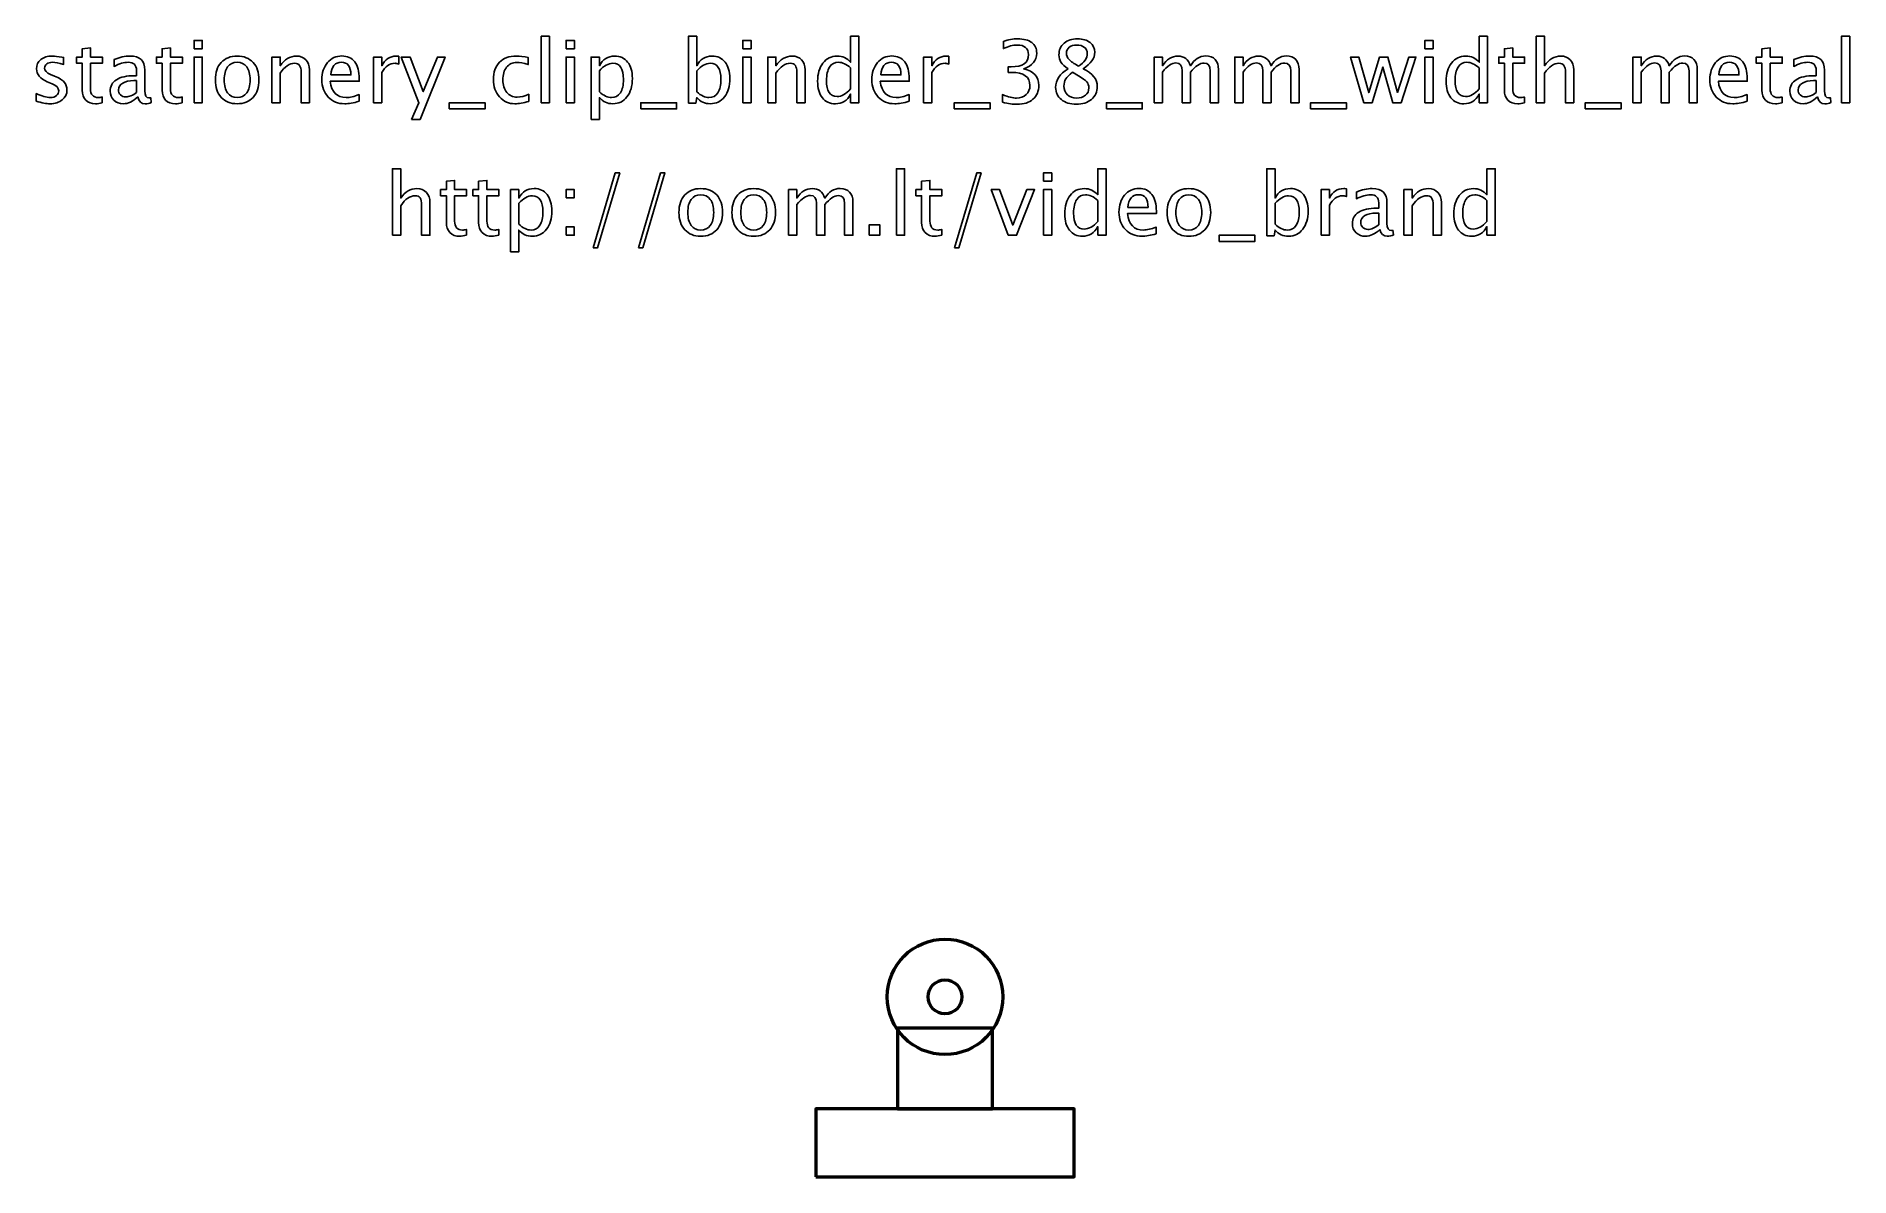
# Model space of a CAD drawing. Header units: centimetres. Extents: x -13.4 to 13.3, y -2.6 to 14.1.
import ezdxf

# ---------------------------------------------------------------- set-up
doc = ezdxf.new("R2010")
doc.units = ezdxf.units.CM
doc.header["$MEASUREMENT"] = 0
doc.layers.add('Layer 1', color=7, linetype='Continuous')

msp = doc.modelspace()

# ---------------------------------------------------------------- linework, layer by layer
at = {"layer": 'Layer 1', "lineweight": 53}
for points in [[(-0.70002, -1.64999), (0.69998, -1.64999), (0.69998, -0.45983), (-0.70002, -0.45983), (-0.70002, -1.64999)], [(-1.90002, -2.65), (1.89998, -2.65), (1.89998, -1.65), (-1.90002, -1.65), (-1.90002, -2.65)]]:
    msp.add_lwpolyline(points, close=True, dxfattribs=at)
for major_axis in [(0, 0.85), (0, 0.25)]:
    msp.add_ellipse((0, 0), major_axis=major_axis, ratio=1, dxfattribs=at)
at = {"layer": 'Layer 1'}
for points, knots in [([(-12.40737, 13.17065), (-12.44505, 13.16028), (-12.47785, 13.1552), (-12.50558, 13.1552), (-12.50558, 13.1552), (-12.56781, 13.1552), (-12.61628, 13.17298), (-12.651, 13.20854), (-12.651, 13.20854), (-12.68592, 13.2441), (-12.70328, 13.29342), (-12.70328, 13.35671), (-12.70328, 13.35671), (-12.70328, 13.35671), (-12.70328, 13.7521), (-12.70328, 13.7521), (-12.70328, 13.7521), (-12.70328, 13.7521), (-12.78752, 13.7521), (-12.78752, 13.7521), (-12.78752, 13.7521), (-12.78752, 13.7521), (-12.78752, 13.84354), (-12.78752, 13.84354), (-12.78752, 13.84354), (-12.78752, 13.84354), (-12.70328, 13.84354), (-12.70328, 13.84354), (-12.70328, 13.84354), (-12.70328, 13.84354), (-12.70328, 13.96525), (-12.70328, 13.96525), (-12.70328, 13.96525), (-12.70328, 13.96525), (-12.58136, 13.97689), (-12.58136, 13.97689), (-12.58136, 13.97689), (-12.58136, 13.97689), (-12.58136, 13.84354), (-12.58136, 13.84354), (-12.58136, 13.84354), (-12.58136, 13.84354), (-12.40483, 13.84354), (-12.40483, 13.84354), (-12.40483, 13.84354), (-12.40483, 13.84354), (-12.40483, 13.7521), (-12.40483, 13.7521), (-12.40483, 13.7521), (-12.40483, 13.7521), (-12.58136, 13.7521), (-12.58136, 13.7521), (-12.58136, 13.7521), (-12.58136, 13.7521), (-12.58136, 13.37872), (-12.58136, 13.37872), (-12.58136, 13.37872), (-12.58136, 13.29067), (-12.54305, 13.24664), (-12.46664, 13.24664), (-12.46664, 13.24664), (-12.45034, 13.24664), (-12.43065, 13.24939), (-12.40737, 13.25468), (-12.40737, 13.25468), (-12.40737, 13.25468), (-12.40737, 13.17065), (-12.40737, 13.17065)], [0, 0, 0, 0, 0.05555556, 0.05555556, 0.05555556, 0.05555556, 0.11111111, 0.11111111, 0.11111111, 0.11111111, 0.16666667, 0.16666667, 0.16666667, 0.16666667, 0.22222222, 0.22222222, 0.22222222, 0.22222222, 0.27777778, 0.27777778, 0.27777778, 0.27777778, 0.33333333, 0.33333333, 0.33333333, 0.33333333, 0.38888889, 0.38888889, 0.38888889, 0.38888889, 0.44444444, 0.44444444, 0.44444444, 0.44444444, 0.5, 0.5, 0.5, 0.5, 0.55555556, 0.55555556, 0.55555556, 0.55555556, 0.61111111, 0.61111111, 0.61111111, 0.61111111, 0.66666667, 0.66666667, 0.66666667, 0.66666667, 0.72222222, 0.72222222, 0.72222222, 0.72222222, 0.77777778, 0.77777778, 0.77777778, 0.77777778, 0.83333333, 0.83333333, 0.83333333, 0.83333333, 0.88888889, 0.88888889, 0.88888889, 0.88888889, 1, 1, 1, 1]), ([(-11.23114, 13.17065), (-11.26882, 13.16028), (-11.30162, 13.1552), (-11.32935, 13.1552), (-11.32935, 13.1552), (-11.39158, 13.1552), (-11.44005, 13.17298), (-11.47477, 13.20854), (-11.47477, 13.20854), (-11.50969, 13.2441), (-11.52705, 13.29342), (-11.52705, 13.35671), (-11.52705, 13.35671), (-11.52705, 13.35671), (-11.52705, 13.7521), (-11.52705, 13.7521), (-11.52705, 13.7521), (-11.52705, 13.7521), (-11.61129, 13.7521), (-11.61129, 13.7521), (-11.61129, 13.7521), (-11.61129, 13.7521), (-11.61129, 13.84354), (-11.61129, 13.84354), (-11.61129, 13.84354), (-11.61129, 13.84354), (-11.52705, 13.84354), (-11.52705, 13.84354), (-11.52705, 13.84354), (-11.52705, 13.84354), (-11.52705, 13.96525), (-11.52705, 13.96525), (-11.52705, 13.96525), (-11.52705, 13.96525), (-11.40513, 13.97689), (-11.40513, 13.97689), (-11.40513, 13.97689), (-11.40513, 13.97689), (-11.40513, 13.84354), (-11.40513, 13.84354), (-11.40513, 13.84354), (-11.40513, 13.84354), (-11.2286, 13.84354), (-11.2286, 13.84354), (-11.2286, 13.84354), (-11.2286, 13.84354), (-11.2286, 13.7521), (-11.2286, 13.7521), (-11.2286, 13.7521), (-11.2286, 13.7521), (-11.40513, 13.7521), (-11.40513, 13.7521), (-11.40513, 13.7521), (-11.40513, 13.7521), (-11.40513, 13.37872), (-11.40513, 13.37872), (-11.40513, 13.37872), (-11.40513, 13.29067), (-11.36682, 13.24664), (-11.29041, 13.24664), (-11.29041, 13.24664), (-11.27411, 13.24664), (-11.25442, 13.24939), (-11.23114, 13.25468), (-11.23114, 13.25468), (-11.23114, 13.25468), (-11.23114, 13.17065), (-11.23114, 13.17065)], [0, 0, 0, 0, 0.05555556, 0.05555556, 0.05555556, 0.05555556, 0.11111111, 0.11111111, 0.11111111, 0.11111111, 0.16666667, 0.16666667, 0.16666667, 0.16666667, 0.22222222, 0.22222222, 0.22222222, 0.22222222, 0.27777778, 0.27777778, 0.27777778, 0.27777778, 0.33333333, 0.33333333, 0.33333333, 0.33333333, 0.38888889, 0.38888889, 0.38888889, 0.38888889, 0.44444444, 0.44444444, 0.44444444, 0.44444444, 0.5, 0.5, 0.5, 0.5, 0.55555556, 0.55555556, 0.55555556, 0.55555556, 0.61111111, 0.61111111, 0.61111111, 0.61111111, 0.66666667, 0.66666667, 0.66666667, 0.66666667, 0.72222222, 0.72222222, 0.72222222, 0.72222222, 0.77777778, 0.77777778, 0.77777778, 0.77777778, 0.83333333, 0.83333333, 0.83333333, 0.83333333, 0.88888889, 0.88888889, 0.88888889, 0.88888889, 1, 1, 1, 1]), ([(-11.05715, 13.96673), (-11.05715, 13.96673), (-11.05715, 14.08865), (-11.05715, 14.08865), (-11.05715, 14.08865), (-11.05715, 14.08865), (-10.93523, 14.08865), (-10.93523, 14.08865), (-10.93523, 14.08865), (-10.93523, 14.08865), (-10.93523, 13.96673), (-10.93523, 13.96673), (-10.93523, 13.96673), (-10.93523, 13.96673), (-11.05715, 13.96673), (-11.05715, 13.96673)], [0, 0, 0, 0, 0.2, 0.2, 0.2, 0.2, 0.4, 0.4, 0.4, 0.4, 0.6, 0.6, 0.6, 0.6, 1, 1, 1, 1]), ([(-5.9454, 13.17044), (-5.9454, 13.17044), (-5.9454, 14.14961), (-5.9454, 14.14961), (-5.9454, 14.14961), (-5.9454, 14.14961), (-5.82348, 14.14961), (-5.82348, 14.14961), (-5.82348, 14.14961), (-5.82348, 14.14961), (-5.82348, 13.17044), (-5.82348, 13.17044), (-5.82348, 13.17044), (-5.82348, 13.17044), (-5.9454, 13.17044), (-5.9454, 13.17044)], [0, 0, 0, 0, 0.2, 0.2, 0.2, 0.2, 0.4, 0.4, 0.4, 0.4, 0.6, 0.6, 0.6, 0.6, 1, 1, 1, 1]), ([(-5.57837, 13.96673), (-5.57837, 13.96673), (-5.57837, 14.08865), (-5.57837, 14.08865), (-5.57837, 14.08865), (-5.57837, 14.08865), (-5.45645, 14.08865), (-5.45645, 14.08865), (-5.45645, 14.08865), (-5.45645, 14.08865), (-5.45645, 13.96673), (-5.45645, 13.96673), (-5.45645, 13.96673), (-5.45645, 13.96673), (-5.57837, 13.96673), (-5.57837, 13.96673)], [0, 0, 0, 0, 0.2, 0.2, 0.2, 0.2, 0.4, 0.4, 0.4, 0.4, 0.6, 0.6, 0.6, 0.6, 1, 1, 1, 1]), ([(-3.77709, 13.16282), (-3.77709, 13.16282), (-3.77709, 14.14961), (-3.77709, 14.14961), (-3.77709, 14.14961), (-3.77709, 14.14961), (-3.65517, 14.14961), (-3.65517, 14.14961), (-3.65517, 14.14961), (-3.65517, 14.14961), (-3.65517, 13.71633), (-3.65517, 13.71633), (-3.65517, 13.71633), (-3.60522, 13.81052), (-3.53007, 13.85751), (-3.42996, 13.85751), (-3.42996, 13.85751), (-3.34889, 13.85751), (-3.28518, 13.82809), (-3.23861, 13.76903), (-3.23861, 13.76903), (-3.19204, 13.70998), (-3.16876, 13.62933), (-3.16876, 13.5271), (-3.16876, 13.5271), (-3.16876, 13.41576), (-3.19522, 13.3258), (-3.24792, 13.25765), (-3.24792, 13.25765), (-3.30063, 13.18928), (-3.37005, 13.1552), (-3.45599, 13.1552), (-3.45599, 13.1552), (-3.53579, 13.1552), (-3.60225, 13.18568), (-3.65517, 13.24685), (-3.65517, 13.24685), (-3.65517, 13.24685), (-3.66999, 13.16282), (-3.66999, 13.16282), (-3.66999, 13.16282), (-3.66999, 13.16282), (-3.77709, 13.16282), (-3.77709, 13.16282)], [0, 0, 0, 0, 0.08333333, 0.08333333, 0.08333333, 0.08333333, 0.16666667, 0.16666667, 0.16666667, 0.16666667, 0.25, 0.25, 0.25, 0.25, 0.33333333, 0.33333333, 0.33333333, 0.33333333, 0.41666667, 0.41666667, 0.41666667, 0.41666667, 0.5, 0.5, 0.5, 0.5, 0.58333333, 0.58333333, 0.58333333, 0.58333333, 0.66666667, 0.66666667, 0.66666667, 0.66666667, 0.75, 0.75, 0.75, 0.75, 0.83333333, 0.83333333, 0.83333333, 0.83333333, 1, 1, 1, 1]), ([(-2.97784, 13.96673), (-2.97784, 13.96673), (-2.97784, 14.08865), (-2.97784, 14.08865), (-2.97784, 14.08865), (-2.97784, 14.08865), (-2.85592, 14.08865), (-2.85592, 14.08865), (-2.85592, 14.08865), (-2.85592, 14.08865), (-2.85592, 13.96673), (-2.85592, 13.96673), (-2.85592, 13.96673), (-2.85592, 13.96673), (-2.97784, 13.96673), (-2.97784, 13.96673)], [0, 0, 0, 0, 0.2, 0.2, 0.2, 0.2, 0.4, 0.4, 0.4, 0.4, 0.6, 0.6, 0.6, 0.6, 1, 1, 1, 1]), ([(-1.38949, 13.17044), (-1.38949, 13.17044), (-1.38949, 13.29681), (-1.38949, 13.29681), (-1.38949, 13.29681), (-1.43923, 13.2024), (-1.51416, 13.1552), (-1.61428, 13.1552), (-1.61428, 13.1552), (-1.69556, 13.1552), (-1.75948, 13.18462), (-1.80605, 13.24368), (-1.80605, 13.24368), (-1.85262, 13.30273), (-1.8759, 13.38338), (-1.8759, 13.48561), (-1.8759, 13.48561), (-1.8759, 13.59737), (-1.84944, 13.68733), (-1.79674, 13.75549), (-1.79674, 13.75549), (-1.74382, 13.82343), (-1.67439, 13.85751), (-1.58824, 13.85751), (-1.58824, 13.85751), (-1.50845, 13.85751), (-1.44198, 13.82703), (-1.38949, 13.76586), (-1.38949, 13.76586), (-1.38949, 13.76586), (-1.38949, 14.14961), (-1.38949, 14.14961), (-1.38949, 14.14961), (-1.38949, 14.14961), (-1.26757, 14.14961), (-1.26757, 14.14961), (-1.26757, 14.14961), (-1.26757, 14.14961), (-1.26757, 13.17044), (-1.26757, 13.17044), (-1.26757, 13.17044), (-1.26757, 13.17044), (-1.38949, 13.17044), (-1.38949, 13.17044)], [0, 0, 0, 0, 0.08333333, 0.08333333, 0.08333333, 0.08333333, 0.16666667, 0.16666667, 0.16666667, 0.16666667, 0.25, 0.25, 0.25, 0.25, 0.33333333, 0.33333333, 0.33333333, 0.33333333, 0.41666667, 0.41666667, 0.41666667, 0.41666667, 0.5, 0.5, 0.5, 0.5, 0.58333333, 0.58333333, 0.58333333, 0.58333333, 0.66666667, 0.66666667, 0.66666667, 0.66666667, 0.75, 0.75, 0.75, 0.75, 0.83333333, 0.83333333, 0.83333333, 0.83333333, 1, 1, 1, 1]), ([(0.84655, 13.17679), (0.84655, 13.17679), (0.84655, 13.29109), (0.84655, 13.29109), (0.84655, 13.29109), (0.93376, 13.25638), (1.00213, 13.23902), (1.05229, 13.23902), (1.05229, 13.23902), (1.11135, 13.23902), (1.15897, 13.25595), (1.19559, 13.29003), (1.19559, 13.29003), (1.23221, 13.32411), (1.25041, 13.36856), (1.25041, 13.42317), (1.25041, 13.42317), (1.25041, 13.55271), (1.16024, 13.61748), (0.9799, 13.61748), (0.9799, 13.61748), (0.9799, 13.61748), (0.93164, 13.61748), (0.93164, 13.61748), (0.93164, 13.61748), (0.93164, 13.61748), (0.93164, 13.6994), (0.93164, 13.6994), (0.93164, 13.6994), (0.93164, 13.6994), (0.9744, 13.70003), (0.9744, 13.70003), (0.9744, 13.70003), (1.14394, 13.70003), (1.22882, 13.75972), (1.22882, 13.87931), (1.22882, 13.87931), (1.22882, 13.97308), (1.17252, 14.02007), (1.06012, 14.02007), (1.06012, 14.02007), (0.9998, 14.02007), (0.93291, 14.00271), (0.85925, 13.968), (0.85925, 13.968), (0.85925, 13.968), (0.85925, 14.07468), (0.85925, 14.07468), (0.85925, 14.07468), (0.93143, 14.09923), (1.00107, 14.11151), (1.06795, 14.11151), (1.06795, 14.11151), (1.15897, 14.11151), (1.22903, 14.09331), (1.27772, 14.0569), (1.27772, 14.0569), (1.3264, 14.02071), (1.35074, 13.968), (1.35074, 13.899), (1.35074, 13.899), (1.35074, 13.79126), (1.28703, 13.71442), (1.15939, 13.6687), (1.15939, 13.6687), (1.30735, 13.6342), (1.38122, 13.55313), (1.38122, 13.42508), (1.38122, 13.42508), (1.38122, 13.33872), (1.35265, 13.27077), (1.29571, 13.22145), (1.29571, 13.22145), (1.23877, 13.17213), (1.16045, 13.14758), (1.06097, 13.14758), (1.06097, 13.14758), (1.00424, 13.14758), (0.93291, 13.15732), (0.84655, 13.17679)], [0, 0, 0, 0, 0.04761905, 0.04761905, 0.04761905, 0.04761905, 0.0952381, 0.0952381, 0.0952381, 0.0952381, 0.14285714, 0.14285714, 0.14285714, 0.14285714, 0.19047619, 0.19047619, 0.19047619, 0.19047619, 0.23809524, 0.23809524, 0.23809524, 0.23809524, 0.28571429, 0.28571429, 0.28571429, 0.28571429, 0.33333333, 0.33333333, 0.33333333, 0.33333333, 0.38095238, 0.38095238, 0.38095238, 0.38095238, 0.42857143, 0.42857143, 0.42857143, 0.42857143, 0.47619048, 0.47619048, 0.47619048, 0.47619048, 0.52380952, 0.52380952, 0.52380952, 0.52380952, 0.57142857, 0.57142857, 0.57142857, 0.57142857, 0.61904762, 0.61904762, 0.61904762, 0.61904762, 0.66666667, 0.66666667, 0.66666667, 0.66666667, 0.71428571, 0.71428571, 0.71428571, 0.71428571, 0.76190476, 0.76190476, 0.76190476, 0.76190476, 0.80952381, 0.80952381, 0.80952381, 0.80952381, 0.85714286, 0.85714286, 0.85714286, 0.85714286, 0.9047619, 0.9047619, 0.9047619, 0.9047619, 1, 1, 1, 1]), ([(1.81217, 13.67019), (1.76179, 13.70532), (1.72666, 13.73792), (1.70697, 13.76819), (1.70697, 13.76819), (1.68729, 13.79824), (1.67755, 13.83465), (1.67755, 13.8772), (1.67755, 13.8772), (1.67755, 13.94662), (1.70295, 14.00314), (1.75354, 14.04653), (1.75354, 14.04653), (1.80434, 14.08992), (1.87059, 14.11151), (1.95229, 14.11151), (1.95229, 14.11151), (2.02765, 14.11151), (2.08882, 14.0931), (2.1356, 14.05627), (2.1356, 14.05627), (2.18238, 14.01965), (2.20587, 13.97181), (2.20587, 13.91318), (2.20587, 13.91318), (2.20587, 13.82428), (2.14893, 13.74321), (2.03527, 13.67019), (2.03527, 13.67019), (2.17349, 13.60245), (2.2427, 13.51503), (2.2427, 13.40793), (2.2427, 13.40793), (2.2427, 13.33152), (2.2137, 13.26908), (2.15592, 13.22039), (2.15592, 13.22039), (2.09813, 13.17192), (2.02384, 13.14758), (1.93282, 13.14758), (1.93282, 13.14758), (1.84202, 13.14758), (1.76878, 13.17044), (1.7129, 13.21616), (1.7129, 13.21616), (1.65723, 13.26167), (1.62929, 13.32178), (1.62929, 13.39608), (1.62929, 13.39608), (1.62929, 13.50614), (1.69025, 13.59737), (1.81217, 13.67019)], [0, 0, 0, 0, 0.07142857, 0.07142857, 0.07142857, 0.07142857, 0.14285714, 0.14285714, 0.14285714, 0.14285714, 0.21428571, 0.21428571, 0.21428571, 0.21428571, 0.28571429, 0.28571429, 0.28571429, 0.28571429, 0.35714286, 0.35714286, 0.35714286, 0.35714286, 0.42857143, 0.42857143, 0.42857143, 0.42857143, 0.5, 0.5, 0.5, 0.5, 0.57142857, 0.57142857, 0.57142857, 0.57142857, 0.64285714, 0.64285714, 0.64285714, 0.64285714, 0.71428571, 0.71428571, 0.71428571, 0.71428571, 0.78571429, 0.78571429, 0.78571429, 0.78571429, 0.85714286, 0.85714286, 0.85714286, 0.85714286, 1, 1, 1, 1]), ([(1.96711, 13.7085), (2.05262, 13.76501), (2.09538, 13.82767), (2.09538, 13.89688), (2.09538, 13.89688), (2.09538, 13.93392), (2.08099, 13.96356), (2.05241, 13.9862), (2.05241, 13.9862), (2.02363, 14.00885), (1.98616, 14.02007), (1.93981, 14.02007), (1.93981, 14.02007), (1.89493, 14.02007), (1.85831, 14.00906), (1.83016, 13.98684), (1.83016, 13.98684), (1.80201, 13.96461), (1.78804, 13.93604), (1.78804, 13.90069), (1.78804, 13.90069), (1.78804, 13.8664), (1.80074, 13.8355), (1.82614, 13.80798), (1.82614, 13.80798), (1.85154, 13.78068), (1.89853, 13.74744), (1.96711, 13.7085)], [0, 0, 0, 0, 0.125, 0.125, 0.125, 0.125, 0.25, 0.25, 0.25, 0.25, 0.375, 0.375, 0.375, 0.375, 0.5, 0.5, 0.5, 0.5, 0.625, 0.625, 0.625, 0.625, 0.75, 0.75, 0.75, 0.75, 1, 1, 1, 1]), ([(7.06511, 13.96673), (7.06511, 13.96673), (7.06511, 14.08865), (7.06511, 14.08865), (7.06511, 14.08865), (7.06511, 14.08865), (7.18703, 14.08865), (7.18703, 14.08865), (7.18703, 14.08865), (7.18703, 14.08865), (7.18703, 13.96673), (7.18703, 13.96673), (7.18703, 13.96673), (7.18703, 13.96673), (7.06511, 13.96673), (7.06511, 13.96673)], [0, 0, 0, 0, 0.2, 0.2, 0.2, 0.2, 0.4, 0.4, 0.4, 0.4, 0.6, 0.6, 0.6, 0.6, 1, 1, 1, 1]), ([(7.86521, 13.17044), (7.86521, 13.17044), (7.86521, 13.29681), (7.86521, 13.29681), (7.86521, 13.29681), (7.81547, 13.2024), (7.74054, 13.1552), (7.64042, 13.1552), (7.64042, 13.1552), (7.55914, 13.1552), (7.49522, 13.18462), (7.44865, 13.24368), (7.44865, 13.24368), (7.40208, 13.30273), (7.3788, 13.38338), (7.3788, 13.48561), (7.3788, 13.48561), (7.3788, 13.59737), (7.40526, 13.68733), (7.45796, 13.75549), (7.45796, 13.75549), (7.51088, 13.82343), (7.58031, 13.85751), (7.66646, 13.85751), (7.66646, 13.85751), (7.74625, 13.85751), (7.81272, 13.82703), (7.86521, 13.76586), (7.86521, 13.76586), (7.86521, 13.76586), (7.86521, 14.14961), (7.86521, 14.14961), (7.86521, 14.14961), (7.86521, 14.14961), (7.98713, 14.14961), (7.98713, 14.14961), (7.98713, 14.14961), (7.98713, 14.14961), (7.98713, 13.17044), (7.98713, 13.17044), (7.98713, 13.17044), (7.98713, 13.17044), (7.86521, 13.17044), (7.86521, 13.17044)], [0, 0, 0, 0, 0.08333333, 0.08333333, 0.08333333, 0.08333333, 0.16666667, 0.16666667, 0.16666667, 0.16666667, 0.25, 0.25, 0.25, 0.25, 0.33333333, 0.33333333, 0.33333333, 0.33333333, 0.41666667, 0.41666667, 0.41666667, 0.41666667, 0.5, 0.5, 0.5, 0.5, 0.58333333, 0.58333333, 0.58333333, 0.58333333, 0.66666667, 0.66666667, 0.66666667, 0.66666667, 0.75, 0.75, 0.75, 0.75, 0.83333333, 0.83333333, 0.83333333, 0.83333333, 1, 1, 1, 1]), ([(8.53238, 13.17065), (8.4947, 13.16028), (8.4619, 13.1552), (8.43417, 13.1552), (8.43417, 13.1552), (8.37194, 13.1552), (8.32347, 13.17298), (8.28875, 13.20854), (8.28875, 13.20854), (8.25383, 13.2441), (8.23647, 13.29342), (8.23647, 13.35671), (8.23647, 13.35671), (8.23647, 13.35671), (8.23647, 13.7521), (8.23647, 13.7521), (8.23647, 13.7521), (8.23647, 13.7521), (8.15223, 13.7521), (8.15223, 13.7521), (8.15223, 13.7521), (8.15223, 13.7521), (8.15223, 13.84354), (8.15223, 13.84354), (8.15223, 13.84354), (8.15223, 13.84354), (8.23647, 13.84354), (8.23647, 13.84354), (8.23647, 13.84354), (8.23647, 13.84354), (8.23647, 13.96525), (8.23647, 13.96525), (8.23647, 13.96525), (8.23647, 13.96525), (8.35839, 13.97689), (8.35839, 13.97689), (8.35839, 13.97689), (8.35839, 13.97689), (8.35839, 13.84354), (8.35839, 13.84354), (8.35839, 13.84354), (8.35839, 13.84354), (8.53492, 13.84354), (8.53492, 13.84354), (8.53492, 13.84354), (8.53492, 13.84354), (8.53492, 13.7521), (8.53492, 13.7521), (8.53492, 13.7521), (8.53492, 13.7521), (8.35839, 13.7521), (8.35839, 13.7521), (8.35839, 13.7521), (8.35839, 13.7521), (8.35839, 13.37872), (8.35839, 13.37872), (8.35839, 13.37872), (8.35839, 13.29067), (8.3967, 13.24664), (8.47311, 13.24664), (8.47311, 13.24664), (8.48941, 13.24664), (8.5091, 13.24939), (8.53238, 13.25468), (8.53238, 13.25468), (8.53238, 13.25468), (8.53238, 13.17065), (8.53238, 13.17065)], [0, 0, 0, 0, 0.05555556, 0.05555556, 0.05555556, 0.05555556, 0.11111111, 0.11111111, 0.11111111, 0.11111111, 0.16666667, 0.16666667, 0.16666667, 0.16666667, 0.22222222, 0.22222222, 0.22222222, 0.22222222, 0.27777778, 0.27777778, 0.27777778, 0.27777778, 0.33333333, 0.33333333, 0.33333333, 0.33333333, 0.38888889, 0.38888889, 0.38888889, 0.38888889, 0.44444444, 0.44444444, 0.44444444, 0.44444444, 0.5, 0.5, 0.5, 0.5, 0.55555556, 0.55555556, 0.55555556, 0.55555556, 0.61111111, 0.61111111, 0.61111111, 0.61111111, 0.66666667, 0.66666667, 0.66666667, 0.66666667, 0.72222222, 0.72222222, 0.72222222, 0.72222222, 0.77777778, 0.77777778, 0.77777778, 0.77777778, 0.83333333, 0.83333333, 0.83333333, 0.83333333, 0.88888889, 0.88888889, 0.88888889, 0.88888889, 1, 1, 1, 1]), ([(8.70637, 13.17044), (8.70637, 13.17044), (8.70637, 14.14961), (8.70637, 14.14961), (8.70637, 14.14961), (8.70637, 14.14961), (8.82829, 14.14961), (8.82829, 14.14961), (8.82829, 14.14961), (8.82829, 14.14961), (8.82829, 13.71633), (8.82829, 13.71633), (8.82829, 13.71633), (8.89285, 13.81052), (8.97201, 13.85751), (9.06557, 13.85751), (9.06557, 13.85751), (9.12441, 13.85751), (9.17119, 13.8391), (9.20569, 13.80205), (9.20569, 13.80205), (9.24019, 13.76522), (9.25755, 13.71548), (9.25755, 13.65325), (9.25755, 13.65325), (9.25755, 13.65325), (9.25755, 13.17044), (9.25755, 13.17044), (9.25755, 13.17044), (9.25755, 13.17044), (9.13563, 13.17044), (9.13563, 13.17044), (9.13563, 13.17044), (9.13563, 13.17044), (9.13563, 13.61346), (9.13563, 13.61346), (9.13563, 13.61346), (9.13563, 13.66341), (9.12822, 13.69897), (9.11362, 13.72014), (9.11362, 13.72014), (9.0988, 13.74152), (9.07446, 13.7521), (9.04038, 13.7521), (9.04038, 13.7521), (8.96545, 13.7521), (8.89475, 13.70321), (8.82829, 13.60542), (8.82829, 13.60542), (8.82829, 13.60542), (8.82829, 13.17044), (8.82829, 13.17044), (8.82829, 13.17044), (8.82829, 13.17044), (8.70637, 13.17044), (8.70637, 13.17044)], [0, 0, 0, 0, 0.06666667, 0.06666667, 0.06666667, 0.06666667, 0.13333333, 0.13333333, 0.13333333, 0.13333333, 0.2, 0.2, 0.2, 0.2, 0.26666667, 0.26666667, 0.26666667, 0.26666667, 0.33333333, 0.33333333, 0.33333333, 0.33333333, 0.4, 0.4, 0.4, 0.4, 0.46666667, 0.46666667, 0.46666667, 0.46666667, 0.53333333, 0.53333333, 0.53333333, 0.53333333, 0.6, 0.6, 0.6, 0.6, 0.66666667, 0.66666667, 0.66666667, 0.66666667, 0.73333333, 0.73333333, 0.73333333, 0.73333333, 0.8, 0.8, 0.8, 0.8, 0.86666667, 0.86666667, 0.86666667, 0.86666667, 1, 1, 1, 1]), ([(12.32397, 13.17065), (12.28629, 13.16028), (12.25349, 13.1552), (12.22576, 13.1552), (12.22576, 13.1552), (12.16353, 13.1552), (12.11506, 13.17298), (12.08034, 13.20854), (12.08034, 13.20854), (12.04542, 13.2441), (12.02806, 13.29342), (12.02806, 13.35671), (12.02806, 13.35671), (12.02806, 13.35671), (12.02806, 13.7521), (12.02806, 13.7521), (12.02806, 13.7521), (12.02806, 13.7521), (11.94382, 13.7521), (11.94382, 13.7521), (11.94382, 13.7521), (11.94382, 13.7521), (11.94382, 13.84354), (11.94382, 13.84354), (11.94382, 13.84354), (11.94382, 13.84354), (12.02806, 13.84354), (12.02806, 13.84354), (12.02806, 13.84354), (12.02806, 13.84354), (12.02806, 13.96525), (12.02806, 13.96525), (12.02806, 13.96525), (12.02806, 13.96525), (12.14998, 13.97689), (12.14998, 13.97689), (12.14998, 13.97689), (12.14998, 13.97689), (12.14998, 13.84354), (12.14998, 13.84354), (12.14998, 13.84354), (12.14998, 13.84354), (12.32651, 13.84354), (12.32651, 13.84354), (12.32651, 13.84354), (12.32651, 13.84354), (12.32651, 13.7521), (12.32651, 13.7521), (12.32651, 13.7521), (12.32651, 13.7521), (12.14998, 13.7521), (12.14998, 13.7521), (12.14998, 13.7521), (12.14998, 13.7521), (12.14998, 13.37872), (12.14998, 13.37872), (12.14998, 13.37872), (12.14998, 13.29067), (12.18829, 13.24664), (12.2647, 13.24664), (12.2647, 13.24664), (12.281, 13.24664), (12.30069, 13.24939), (12.32397, 13.25468), (12.32397, 13.25468), (12.32397, 13.25468), (12.32397, 13.17065), (12.32397, 13.17065)], [0, 0, 0, 0, 0.05555556, 0.05555556, 0.05555556, 0.05555556, 0.11111111, 0.11111111, 0.11111111, 0.11111111, 0.16666667, 0.16666667, 0.16666667, 0.16666667, 0.22222222, 0.22222222, 0.22222222, 0.22222222, 0.27777778, 0.27777778, 0.27777778, 0.27777778, 0.33333333, 0.33333333, 0.33333333, 0.33333333, 0.38888889, 0.38888889, 0.38888889, 0.38888889, 0.44444444, 0.44444444, 0.44444444, 0.44444444, 0.5, 0.5, 0.5, 0.5, 0.55555556, 0.55555556, 0.55555556, 0.55555556, 0.61111111, 0.61111111, 0.61111111, 0.61111111, 0.66666667, 0.66666667, 0.66666667, 0.66666667, 0.72222222, 0.72222222, 0.72222222, 0.72222222, 0.77777778, 0.77777778, 0.77777778, 0.77777778, 0.83333333, 0.83333333, 0.83333333, 0.83333333, 0.88888889, 0.88888889, 0.88888889, 0.88888889, 1, 1, 1, 1]), ([(13.19921, 13.17044), (13.19921, 13.17044), (13.19921, 14.14961), (13.19921, 14.14961), (13.19921, 14.14961), (13.19921, 14.14961), (13.32113, 14.14961), (13.32113, 14.14961), (13.32113, 14.14961), (13.32113, 14.14961), (13.32113, 13.17044), (13.32113, 13.17044), (13.32113, 13.17044), (13.32113, 13.17044), (13.19921, 13.17044), (13.19921, 13.17044)], [0, 0, 0, 0, 0.2, 0.2, 0.2, 0.2, 0.4, 0.4, 0.4, 0.4, 0.6, 0.6, 0.6, 0.6, 1, 1, 1, 1]), ([(-13.37998, 13.19457), (-13.37998, 13.19457), (-13.37998, 13.30633), (-13.37998, 13.30633), (-13.37998, 13.30633), (-13.30018, 13.26654), (-13.23097, 13.24664), (-13.17191, 13.24664), (-13.17191, 13.24664), (-13.13677, 13.24664), (-13.10756, 13.25617), (-13.08449, 13.27522), (-13.08449, 13.27522), (-13.06142, 13.29405), (-13.04978, 13.31776), (-13.04978, 13.34634), (-13.04978, 13.34634), (-13.04978, 13.38803), (-13.08216, 13.42254), (-13.14693, 13.44984), (-13.14693, 13.44984), (-13.14693, 13.44984), (-13.21827, 13.48011), (-13.21827, 13.48011), (-13.21827, 13.48011), (-13.32346, 13.52371), (-13.37617, 13.58679), (-13.37617, 13.6687), (-13.37617, 13.6687), (-13.37617, 13.72734), (-13.35543, 13.77348), (-13.31394, 13.80713), (-13.31394, 13.80713), (-13.27245, 13.84079), (-13.21551, 13.85751), (-13.14334, 13.85751), (-13.14334, 13.85751), (-13.10587, 13.85751), (-13.0593, 13.85243), (-13.00406, 13.84206), (-13.00406, 13.84206), (-13.00406, 13.84206), (-12.97866, 13.83719), (-12.97866, 13.83719), (-12.97866, 13.83719), (-12.97866, 13.83719), (-12.97866, 13.73559), (-12.97866, 13.73559), (-12.97866, 13.73559), (-13.0466, 13.75591), (-13.10079, 13.76607), (-13.14122, 13.76607), (-13.14122, 13.76607), (-13.17678, 13.76607), (-13.20493, 13.75824), (-13.22631, 13.74279), (-13.22631, 13.74279), (-13.24748, 13.72734), (-13.25806, 13.70659), (-13.25806, 13.68056), (-13.25806, 13.68056), (-13.25806, 13.64394), (-13.22843, 13.61282), (-13.16895, 13.58764), (-13.16895, 13.58764), (-13.16895, 13.58764), (-13.11032, 13.56287), (-13.11032, 13.56287), (-13.11032, 13.56287), (-13.04385, 13.53493), (-12.99686, 13.5053), (-12.96935, 13.47418), (-12.96935, 13.47418), (-12.94162, 13.44307), (-12.92786, 13.40412), (-12.92786, 13.35755), (-12.92786, 13.35755), (-12.92786, 13.2985), (-12.95114, 13.25003), (-12.99792, 13.21214), (-12.99792, 13.21214), (-13.04449, 13.17425), (-13.10418, 13.1552), (-13.17678, 13.1552), (-13.17678, 13.1552), (-13.23266, 13.1552), (-13.30018, 13.16832), (-13.37998, 13.19457)], [0, 0, 0, 0, 0.04347826, 0.04347826, 0.04347826, 0.04347826, 0.08695652, 0.08695652, 0.08695652, 0.08695652, 0.13043478, 0.13043478, 0.13043478, 0.13043478, 0.17391304, 0.17391304, 0.17391304, 0.17391304, 0.2173913, 0.2173913, 0.2173913, 0.2173913, 0.26086957, 0.26086957, 0.26086957, 0.26086957, 0.30434783, 0.30434783, 0.30434783, 0.30434783, 0.34782609, 0.34782609, 0.34782609, 0.34782609, 0.39130435, 0.39130435, 0.39130435, 0.39130435, 0.43478261, 0.43478261, 0.43478261, 0.43478261, 0.47826087, 0.47826087, 0.47826087, 0.47826087, 0.52173913, 0.52173913, 0.52173913, 0.52173913, 0.56521739, 0.56521739, 0.56521739, 0.56521739, 0.60869565, 0.60869565, 0.60869565, 0.60869565, 0.65217391, 0.65217391, 0.65217391, 0.65217391, 0.69565217, 0.69565217, 0.69565217, 0.69565217, 0.73913043, 0.73913043, 0.73913043, 0.73913043, 0.7826087, 0.7826087, 0.7826087, 0.7826087, 0.82608696, 0.82608696, 0.82608696, 0.82608696, 0.86956522, 0.86956522, 0.86956522, 0.86956522, 0.91304348, 0.91304348, 0.91304348, 0.91304348, 1, 1, 1, 1]), ([(-11.88646, 13.25617), (-11.95969, 13.18886), (-12.03018, 13.1552), (-12.09791, 13.1552), (-12.09791, 13.1552), (-12.15358, 13.1552), (-12.19994, 13.17256), (-12.23655, 13.20748), (-12.23655, 13.20748), (-12.27338, 13.24241), (-12.2918, 13.28643), (-12.2918, 13.33956), (-12.2918, 13.33956), (-12.2918, 13.41301), (-12.2609, 13.46953), (-12.19909, 13.5089), (-12.19909, 13.5089), (-12.13728, 13.54827), (-12.04859, 13.56795), (-11.93302, 13.56795), (-11.93302, 13.56795), (-11.93302, 13.56795), (-11.90445, 13.56795), (-11.90445, 13.56795), (-11.90445, 13.56795), (-11.90445, 13.56795), (-11.90445, 13.64902), (-11.90445, 13.64902), (-11.90445, 13.64902), (-11.90445, 13.72712), (-11.94509, 13.76607), (-12.02658, 13.76607), (-12.02658, 13.76607), (-12.08966, 13.76607), (-12.15866, 13.74617), (-12.23338, 13.70638), (-12.23338, 13.70638), (-12.23338, 13.70638), (-12.23338, 13.80671), (-12.23338, 13.80671), (-12.23338, 13.80671), (-12.15125, 13.84058), (-12.07378, 13.85751), (-12.00118, 13.85751), (-12.00118, 13.85751), (-11.92646, 13.85751), (-11.87122, 13.84058), (-11.83587, 13.8065), (-11.83587, 13.8065), (-11.80031, 13.77242), (-11.78253, 13.71993), (-11.78253, 13.64902), (-11.78253, 13.64902), (-11.78253, 13.64902), (-11.78253, 13.34485), (-11.78253, 13.34485), (-11.78253, 13.34485), (-11.78253, 13.27522), (-11.76115, 13.24029), (-11.71818, 13.24029), (-11.71818, 13.24029), (-11.71289, 13.24029), (-11.70506, 13.24114), (-11.69469, 13.24283), (-11.69469, 13.24283), (-11.69469, 13.24283), (-11.68601, 13.1751), (-11.68601, 13.1751), (-11.68601, 13.1751), (-11.71374, 13.16176), (-11.74422, 13.1552), (-11.77766, 13.1552), (-11.77766, 13.1552), (-11.8346, 13.1552), (-11.87079, 13.18886), (-11.88646, 13.25617)], [0, 0, 0, 0, 0.05, 0.05, 0.05, 0.05, 0.1, 0.1, 0.1, 0.1, 0.15, 0.15, 0.15, 0.15, 0.2, 0.2, 0.2, 0.2, 0.25, 0.25, 0.25, 0.25, 0.3, 0.3, 0.3, 0.3, 0.35, 0.35, 0.35, 0.35, 0.4, 0.4, 0.4, 0.4, 0.45, 0.45, 0.45, 0.45, 0.5, 0.5, 0.5, 0.5, 0.55, 0.55, 0.55, 0.55, 0.6, 0.6, 0.6, 0.6, 0.65, 0.65, 0.65, 0.65, 0.7, 0.7, 0.7, 0.7, 0.75, 0.75, 0.75, 0.75, 0.8, 0.8, 0.8, 0.8, 0.85, 0.85, 0.85, 0.85, 0.9, 0.9, 0.9, 0.9, 1, 1, 1, 1]), ([(-11.05715, 13.17044), (-11.05715, 13.17044), (-11.05715, 13.84354), (-11.05715, 13.84354), (-11.05715, 13.84354), (-11.05715, 13.84354), (-10.93523, 13.84354), (-10.93523, 13.84354), (-10.93523, 13.84354), (-10.93523, 13.84354), (-10.93523, 13.17044), (-10.93523, 13.17044), (-10.93523, 13.17044), (-10.93523, 13.17044), (-11.05715, 13.17044), (-11.05715, 13.17044)], [0, 0, 0, 0, 0.2, 0.2, 0.2, 0.2, 0.4, 0.4, 0.4, 0.4, 0.6, 0.6, 0.6, 0.6, 1, 1, 1, 1]), ([(-10.42215, 13.1552), (-10.521, 13.1552), (-10.59931, 13.18674), (-10.65689, 13.24982), (-10.65689, 13.24982), (-10.71467, 13.31289), (-10.74346, 13.39862), (-10.74346, 13.50678), (-10.74346, 13.50678), (-10.74346, 13.61473), (-10.71467, 13.70024), (-10.65689, 13.76311), (-10.65689, 13.76311), (-10.59931, 13.82597), (-10.521, 13.85751), (-10.42215, 13.85751), (-10.42215, 13.85751), (-10.3233, 13.85751), (-10.24498, 13.82597), (-10.18741, 13.76311), (-10.18741, 13.76311), (-10.12963, 13.70024), (-10.10084, 13.61473), (-10.10084, 13.50678), (-10.10084, 13.50678), (-10.10084, 13.39862), (-10.12963, 13.31289), (-10.18741, 13.24982), (-10.18741, 13.24982), (-10.24498, 13.18674), (-10.3233, 13.1552), (-10.42215, 13.1552)], [0, 0, 0, 0, 0.11111111, 0.11111111, 0.11111111, 0.11111111, 0.22222222, 0.22222222, 0.22222222, 0.22222222, 0.33333333, 0.33333333, 0.33333333, 0.33333333, 0.44444444, 0.44444444, 0.44444444, 0.44444444, 0.55555556, 0.55555556, 0.55555556, 0.55555556, 0.66666667, 0.66666667, 0.66666667, 0.66666667, 0.77777778, 0.77777778, 0.77777778, 0.77777778, 1, 1, 1, 1]), ([(-10.42236, 13.24664), (-10.36204, 13.24664), (-10.31505, 13.26929), (-10.2816, 13.3148), (-10.2816, 13.3148), (-10.24837, 13.36009), (-10.23165, 13.42423), (-10.23165, 13.50678), (-10.23165, 13.50678), (-10.23165, 13.58912), (-10.24837, 13.65304), (-10.2816, 13.69834), (-10.2816, 13.69834), (-10.31505, 13.74342), (-10.36204, 13.76607), (-10.42236, 13.76607), (-10.42236, 13.76607), (-10.4829, 13.76607), (-10.52989, 13.74342), (-10.56291, 13.69834), (-10.56291, 13.69834), (-10.59614, 13.65304), (-10.61265, 13.58912), (-10.61265, 13.50678), (-10.61265, 13.50678), (-10.61265, 13.42423), (-10.59614, 13.36009), (-10.56291, 13.3148), (-10.56291, 13.3148), (-10.52989, 13.26929), (-10.4829, 13.24664), (-10.42236, 13.24664)], [0, 0, 0, 0, 0.11111111, 0.11111111, 0.11111111, 0.11111111, 0.22222222, 0.22222222, 0.22222222, 0.22222222, 0.33333333, 0.33333333, 0.33333333, 0.33333333, 0.44444444, 0.44444444, 0.44444444, 0.44444444, 0.55555556, 0.55555556, 0.55555556, 0.55555556, 0.66666667, 0.66666667, 0.66666667, 0.66666667, 0.77777778, 0.77777778, 0.77777778, 0.77777778, 1, 1, 1, 1]), ([(-9.90992, 13.17044), (-9.90992, 13.17044), (-9.90992, 13.84354), (-9.90992, 13.84354), (-9.90992, 13.84354), (-9.90992, 13.84354), (-9.788, 13.84354), (-9.788, 13.84354), (-9.788, 13.84354), (-9.788, 13.84354), (-9.788, 13.71633), (-9.788, 13.71633), (-9.788, 13.71633), (-9.72344, 13.81052), (-9.64428, 13.85751), (-9.55072, 13.85751), (-9.55072, 13.85751), (-9.49188, 13.85751), (-9.4451, 13.8391), (-9.4106, 13.80205), (-9.4106, 13.80205), (-9.3761, 13.76522), (-9.35874, 13.71548), (-9.35874, 13.65325), (-9.35874, 13.65325), (-9.35874, 13.65325), (-9.35874, 13.17044), (-9.35874, 13.17044), (-9.35874, 13.17044), (-9.35874, 13.17044), (-9.48066, 13.17044), (-9.48066, 13.17044), (-9.48066, 13.17044), (-9.48066, 13.17044), (-9.48066, 13.61346), (-9.48066, 13.61346), (-9.48066, 13.61346), (-9.48066, 13.66341), (-9.48807, 13.69897), (-9.50267, 13.72014), (-9.50267, 13.72014), (-9.51749, 13.74152), (-9.54183, 13.7521), (-9.57591, 13.7521), (-9.57591, 13.7521), (-9.65084, 13.7521), (-9.72154, 13.70321), (-9.788, 13.60542), (-9.788, 13.60542), (-9.788, 13.60542), (-9.788, 13.17044), (-9.788, 13.17044), (-9.788, 13.17044), (-9.788, 13.17044), (-9.90992, 13.17044), (-9.90992, 13.17044)], [0, 0, 0, 0, 0.06666667, 0.06666667, 0.06666667, 0.06666667, 0.13333333, 0.13333333, 0.13333333, 0.13333333, 0.2, 0.2, 0.2, 0.2, 0.26666667, 0.26666667, 0.26666667, 0.26666667, 0.33333333, 0.33333333, 0.33333333, 0.33333333, 0.4, 0.4, 0.4, 0.4, 0.46666667, 0.46666667, 0.46666667, 0.46666667, 0.53333333, 0.53333333, 0.53333333, 0.53333333, 0.6, 0.6, 0.6, 0.6, 0.66666667, 0.66666667, 0.66666667, 0.66666667, 0.73333333, 0.73333333, 0.73333333, 0.73333333, 0.8, 0.8, 0.8, 0.8, 0.86666667, 0.86666667, 0.86666667, 0.86666667, 1, 1, 1, 1]), ([(-8.62764, 13.19203), (-8.70955, 13.16748), (-8.77962, 13.1552), (-8.83804, 13.1552), (-8.83804, 13.1552), (-8.93773, 13.1552), (-9.0188, 13.18822), (-9.08124, 13.25405), (-9.08124, 13.25405), (-9.14368, 13.31988), (-9.17501, 13.40518), (-9.17501, 13.51017), (-9.17501, 13.51017), (-9.17501, 13.61198), (-9.14749, 13.69559), (-9.09225, 13.76099), (-9.09225, 13.76099), (-9.037, 13.82618), (-8.96631, 13.85878), (-8.88016, 13.85878), (-8.88016, 13.85878), (-8.79867, 13.85878), (-8.73559, 13.82978), (-8.69114, 13.77179), (-8.69114, 13.77179), (-8.64669, 13.71379), (-8.62446, 13.63166), (-8.62446, 13.52519), (-8.62446, 13.52519), (-8.62446, 13.52519), (-8.6251, 13.48794), (-8.6251, 13.48794), (-8.6251, 13.48794), (-8.6251, 13.48794), (-9.05055, 13.48794), (-9.05055, 13.48794), (-9.05055, 13.48794), (-9.03277, 13.32707), (-8.95424, 13.24664), (-8.81518, 13.24664), (-8.81518, 13.24664), (-8.76416, 13.24664), (-8.70172, 13.26103), (-8.62764, 13.28982), (-8.62764, 13.28982), (-8.62764, 13.28982), (-8.62764, 13.19203), (-8.62764, 13.19203)], [0, 0, 0, 0, 0.07692308, 0.07692308, 0.07692308, 0.07692308, 0.15384615, 0.15384615, 0.15384615, 0.15384615, 0.23076923, 0.23076923, 0.23076923, 0.23076923, 0.30769231, 0.30769231, 0.30769231, 0.30769231, 0.38461538, 0.38461538, 0.38461538, 0.38461538, 0.46153846, 0.46153846, 0.46153846, 0.46153846, 0.53846154, 0.53846154, 0.53846154, 0.53846154, 0.61538462, 0.61538462, 0.61538462, 0.61538462, 0.69230769, 0.69230769, 0.69230769, 0.69230769, 0.76923077, 0.76923077, 0.76923077, 0.76923077, 0.84615385, 0.84615385, 0.84615385, 0.84615385, 1, 1, 1, 1]), ([(-9.0442, 13.57938), (-9.0442, 13.57938), (-8.74702, 13.57938), (-8.74702, 13.57938), (-8.74702, 13.57938), (-8.74702, 13.70469), (-8.7938, 13.76734), (-8.88714, 13.76734), (-8.88714, 13.76734), (-8.98112, 13.76734), (-9.0334, 13.70469), (-9.0442, 13.57938)], [0, 0, 0, 0, 0.25, 0.25, 0.25, 0.25, 0.5, 0.5, 0.5, 0.5, 1, 1, 1, 1]), ([(-8.41407, 13.17044), (-8.41407, 13.17044), (-8.41407, 13.84354), (-8.41407, 13.84354), (-8.41407, 13.84354), (-8.41407, 13.84354), (-8.29215, 13.84354), (-8.29215, 13.84354), (-8.29215, 13.84354), (-8.29215, 13.84354), (-8.29215, 13.71633), (-8.29215, 13.71633), (-8.29215, 13.71633), (-8.24368, 13.81052), (-8.1734, 13.85751), (-8.08112, 13.85751), (-8.08112, 13.85751), (-8.06863, 13.85751), (-8.05551, 13.85645), (-8.04196, 13.85434), (-8.04196, 13.85434), (-8.04196, 13.85434), (-8.04196, 13.74025), (-8.04196, 13.74025), (-8.04196, 13.74025), (-8.06313, 13.74723), (-8.08175, 13.75083), (-8.09784, 13.75083), (-8.09784, 13.75083), (-8.17531, 13.75083), (-8.24008, 13.70511), (-8.29215, 13.61346), (-8.29215, 13.61346), (-8.29215, 13.61346), (-8.29215, 13.17044), (-8.29215, 13.17044), (-8.29215, 13.17044), (-8.29215, 13.17044), (-8.41407, 13.17044), (-8.41407, 13.17044)], [0, 0, 0, 0, 0.09090909, 0.09090909, 0.09090909, 0.09090909, 0.18181818, 0.18181818, 0.18181818, 0.18181818, 0.27272727, 0.27272727, 0.27272727, 0.27272727, 0.36363636, 0.36363636, 0.36363636, 0.36363636, 0.45454545, 0.45454545, 0.45454545, 0.45454545, 0.54545455, 0.54545455, 0.54545455, 0.54545455, 0.63636364, 0.63636364, 0.63636364, 0.63636364, 0.72727273, 0.72727273, 0.72727273, 0.72727273, 0.81818182, 0.81818182, 0.81818182, 0.81818182, 1, 1, 1, 1]), ([(-7.85464, 12.92533), (-7.85464, 12.92533), (-7.74542, 13.16959), (-7.74542, 13.16959), (-7.74542, 13.16959), (-7.74542, 13.16959), (-8.00619, 13.84354), (-8.00619, 13.84354), (-8.00619, 13.84354), (-8.00619, 13.84354), (-7.87538, 13.84354), (-7.87538, 13.84354), (-7.87538, 13.84354), (-7.87538, 13.84354), (-7.68149, 13.33385), (-7.68149, 13.33385), (-7.68149, 13.33385), (-7.68149, 13.33385), (-7.47469, 13.84354), (-7.47469, 13.84354), (-7.47469, 13.84354), (-7.47469, 13.84354), (-7.35976, 13.84354), (-7.35976, 13.84354), (-7.35976, 13.84354), (-7.35976, 13.84354), (-7.72764, 12.92533), (-7.72764, 12.92533), (-7.72764, 12.92533), (-7.72764, 12.92533), (-7.85464, 12.92533), (-7.85464, 12.92533)], [0, 0, 0, 0, 0.11111111, 0.11111111, 0.11111111, 0.11111111, 0.22222222, 0.22222222, 0.22222222, 0.22222222, 0.33333333, 0.33333333, 0.33333333, 0.33333333, 0.44444444, 0.44444444, 0.44444444, 0.44444444, 0.55555556, 0.55555556, 0.55555556, 0.55555556, 0.66666667, 0.66666667, 0.66666667, 0.66666667, 0.77777778, 0.77777778, 0.77777778, 0.77777778, 1, 1, 1, 1]), ([(-6.12849, 13.19076), (-6.20744, 13.16705), (-6.2756, 13.1552), (-6.33296, 13.1552), (-6.33296, 13.1552), (-6.42398, 13.1552), (-6.49933, 13.18886), (-6.55923, 13.25595), (-6.55923, 13.25595), (-6.61913, 13.32326), (-6.64919, 13.40814), (-6.64919, 13.51038), (-6.64919, 13.51038), (-6.64919, 13.6196), (-6.61956, 13.7049), (-6.56029, 13.76586), (-6.56029, 13.76586), (-6.50102, 13.82703), (-6.41826, 13.85751), (-6.312, 13.85751), (-6.312, 13.85751), (-6.25972, 13.85751), (-6.20088, 13.85031), (-6.13611, 13.83592), (-6.13611, 13.83592), (-6.13611, 13.83592), (-6.13611, 13.73305), (-6.13611, 13.73305), (-6.13611, 13.73305), (-6.2049, 13.75337), (-6.26099, 13.76353), (-6.30417, 13.76353), (-6.30417, 13.76353), (-6.36683, 13.76353), (-6.41699, 13.74004), (-6.45446, 13.69326), (-6.45446, 13.69326), (-6.49192, 13.64648), (-6.51076, 13.58404), (-6.51076, 13.50614), (-6.51076, 13.50614), (-6.51076, 13.43058), (-6.49129, 13.36962), (-6.45255, 13.32284), (-6.45255, 13.32284), (-6.41382, 13.27627), (-6.36323, 13.25299), (-6.30036, 13.25299), (-6.30036, 13.25299), (-6.24469, 13.25299), (-6.18754, 13.26738), (-6.12849, 13.29617), (-6.12849, 13.29617), (-6.12849, 13.29617), (-6.12849, 13.19076), (-6.12849, 13.19076)], [0, 0, 0, 0, 0.06666667, 0.06666667, 0.06666667, 0.06666667, 0.13333333, 0.13333333, 0.13333333, 0.13333333, 0.2, 0.2, 0.2, 0.2, 0.26666667, 0.26666667, 0.26666667, 0.26666667, 0.33333333, 0.33333333, 0.33333333, 0.33333333, 0.4, 0.4, 0.4, 0.4, 0.46666667, 0.46666667, 0.46666667, 0.46666667, 0.53333333, 0.53333333, 0.53333333, 0.53333333, 0.6, 0.6, 0.6, 0.6, 0.66666667, 0.66666667, 0.66666667, 0.66666667, 0.73333333, 0.73333333, 0.73333333, 0.73333333, 0.8, 0.8, 0.8, 0.8, 0.86666667, 0.86666667, 0.86666667, 0.86666667, 1, 1, 1, 1]), ([(-5.57837, 13.17044), (-5.57837, 13.17044), (-5.57837, 13.84354), (-5.57837, 13.84354), (-5.57837, 13.84354), (-5.57837, 13.84354), (-5.45645, 13.84354), (-5.45645, 13.84354), (-5.45645, 13.84354), (-5.45645, 13.84354), (-5.45645, 13.17044), (-5.45645, 13.17044), (-5.45645, 13.17044), (-5.45645, 13.17044), (-5.57837, 13.17044), (-5.57837, 13.17044)], [0, 0, 0, 0, 0.2, 0.2, 0.2, 0.2, 0.4, 0.4, 0.4, 0.4, 0.6, 0.6, 0.6, 0.6, 1, 1, 1, 1]), ([(-5.21134, 12.92533), (-5.21134, 12.92533), (-5.21134, 13.84354), (-5.21134, 13.84354), (-5.21134, 13.84354), (-5.21134, 13.84354), (-5.08942, 13.84354), (-5.08942, 13.84354), (-5.08942, 13.84354), (-5.08942, 13.84354), (-5.08942, 13.71633), (-5.08942, 13.71633), (-5.08942, 13.71633), (-5.03947, 13.81052), (-4.96432, 13.85751), (-4.86421, 13.85751), (-4.86421, 13.85751), (-4.78314, 13.85751), (-4.71943, 13.82809), (-4.67286, 13.76903), (-4.67286, 13.76903), (-4.62629, 13.70998), (-4.60301, 13.62933), (-4.60301, 13.5271), (-4.60301, 13.5271), (-4.60301, 13.41576), (-4.62947, 13.3258), (-4.68217, 13.25765), (-4.68217, 13.25765), (-4.73488, 13.18928), (-4.8043, 13.1552), (-4.89024, 13.1552), (-4.89024, 13.1552), (-4.97004, 13.1552), (-5.0365, 13.18568), (-5.08942, 13.24685), (-5.08942, 13.24685), (-5.08942, 13.24685), (-5.08942, 12.92533), (-5.08942, 12.92533), (-5.08942, 12.92533), (-5.08942, 12.92533), (-5.21134, 12.92533), (-5.21134, 12.92533)], [0, 0, 0, 0, 0.08333333, 0.08333333, 0.08333333, 0.08333333, 0.16666667, 0.16666667, 0.16666667, 0.16666667, 0.25, 0.25, 0.25, 0.25, 0.33333333, 0.33333333, 0.33333333, 0.33333333, 0.41666667, 0.41666667, 0.41666667, 0.41666667, 0.5, 0.5, 0.5, 0.5, 0.58333333, 0.58333333, 0.58333333, 0.58333333, 0.66666667, 0.66666667, 0.66666667, 0.66666667, 0.75, 0.75, 0.75, 0.75, 0.83333333, 0.83333333, 0.83333333, 0.83333333, 1, 1, 1, 1]), ([(-5.08942, 13.33088), (-5.02655, 13.27479), (-4.96665, 13.24664), (-4.90971, 13.24664), (-4.90971, 13.24664), (-4.85362, 13.24664), (-4.81023, 13.27014), (-4.77975, 13.31691), (-4.77975, 13.31691), (-4.74906, 13.36369), (-4.73382, 13.42952), (-4.73382, 13.51461), (-4.73382, 13.51461), (-4.73382, 13.67209), (-4.78589, 13.75083), (-4.89003, 13.75083), (-4.89003, 13.75083), (-4.95819, 13.75083), (-5.02465, 13.714), (-5.08942, 13.64013), (-5.08942, 13.64013), (-5.08942, 13.64013), (-5.08942, 13.33088), (-5.08942, 13.33088)], [0, 0, 0, 0, 0.14285714, 0.14285714, 0.14285714, 0.14285714, 0.28571429, 0.28571429, 0.28571429, 0.28571429, 0.42857143, 0.42857143, 0.42857143, 0.42857143, 0.57142857, 0.57142857, 0.57142857, 0.57142857, 0.71428571, 0.71428571, 0.71428571, 0.71428571, 1, 1, 1, 1]), ([(-3.65517, 13.33088), (-3.5923, 13.27479), (-3.5324, 13.24664), (-3.47546, 13.24664), (-3.47546, 13.24664), (-3.41937, 13.24664), (-3.37598, 13.27014), (-3.3455, 13.31691), (-3.3455, 13.31691), (-3.31481, 13.36369), (-3.29957, 13.42952), (-3.29957, 13.51461), (-3.29957, 13.51461), (-3.29957, 13.67209), (-3.35164, 13.75083), (-3.45578, 13.75083), (-3.45578, 13.75083), (-3.52394, 13.75083), (-3.5904, 13.714), (-3.65517, 13.64013), (-3.65517, 13.64013), (-3.65517, 13.64013), (-3.65517, 13.33088), (-3.65517, 13.33088)], [0, 0, 0, 0, 0.14285714, 0.14285714, 0.14285714, 0.14285714, 0.28571429, 0.28571429, 0.28571429, 0.28571429, 0.42857143, 0.42857143, 0.42857143, 0.42857143, 0.57142857, 0.57142857, 0.57142857, 0.57142857, 0.71428571, 0.71428571, 0.71428571, 0.71428571, 1, 1, 1, 1]), ([(-2.97784, 13.17044), (-2.97784, 13.17044), (-2.97784, 13.84354), (-2.97784, 13.84354), (-2.97784, 13.84354), (-2.97784, 13.84354), (-2.85592, 13.84354), (-2.85592, 13.84354), (-2.85592, 13.84354), (-2.85592, 13.84354), (-2.85592, 13.17044), (-2.85592, 13.17044), (-2.85592, 13.17044), (-2.85592, 13.17044), (-2.97784, 13.17044), (-2.97784, 13.17044)], [0, 0, 0, 0, 0.2, 0.2, 0.2, 0.2, 0.4, 0.4, 0.4, 0.4, 0.6, 0.6, 0.6, 0.6, 1, 1, 1, 1]), ([(-2.61081, 13.17044), (-2.61081, 13.17044), (-2.61081, 13.84354), (-2.61081, 13.84354), (-2.61081, 13.84354), (-2.61081, 13.84354), (-2.48889, 13.84354), (-2.48889, 13.84354), (-2.48889, 13.84354), (-2.48889, 13.84354), (-2.48889, 13.71633), (-2.48889, 13.71633), (-2.48889, 13.71633), (-2.42433, 13.81052), (-2.34517, 13.85751), (-2.25161, 13.85751), (-2.25161, 13.85751), (-2.19277, 13.85751), (-2.14599, 13.8391), (-2.11149, 13.80205), (-2.11149, 13.80205), (-2.07699, 13.76522), (-2.05963, 13.71548), (-2.05963, 13.65325), (-2.05963, 13.65325), (-2.05963, 13.65325), (-2.05963, 13.17044), (-2.05963, 13.17044), (-2.05963, 13.17044), (-2.05963, 13.17044), (-2.18155, 13.17044), (-2.18155, 13.17044), (-2.18155, 13.17044), (-2.18155, 13.17044), (-2.18155, 13.61346), (-2.18155, 13.61346), (-2.18155, 13.61346), (-2.18155, 13.66341), (-2.18896, 13.69897), (-2.20356, 13.72014), (-2.20356, 13.72014), (-2.21838, 13.74152), (-2.24272, 13.7521), (-2.2768, 13.7521), (-2.2768, 13.7521), (-2.35173, 13.7521), (-2.42243, 13.70321), (-2.48889, 13.60542), (-2.48889, 13.60542), (-2.48889, 13.60542), (-2.48889, 13.17044), (-2.48889, 13.17044), (-2.48889, 13.17044), (-2.48889, 13.17044), (-2.61081, 13.17044), (-2.61081, 13.17044)], [0, 0, 0, 0, 0.06666667, 0.06666667, 0.06666667, 0.06666667, 0.13333333, 0.13333333, 0.13333333, 0.13333333, 0.2, 0.2, 0.2, 0.2, 0.26666667, 0.26666667, 0.26666667, 0.26666667, 0.33333333, 0.33333333, 0.33333333, 0.33333333, 0.4, 0.4, 0.4, 0.4, 0.46666667, 0.46666667, 0.46666667, 0.46666667, 0.53333333, 0.53333333, 0.53333333, 0.53333333, 0.6, 0.6, 0.6, 0.6, 0.66666667, 0.66666667, 0.66666667, 0.66666667, 0.73333333, 0.73333333, 0.73333333, 0.73333333, 0.8, 0.8, 0.8, 0.8, 0.86666667, 0.86666667, 0.86666667, 0.86666667, 1, 1, 1, 1]), ([(-1.38949, 13.68246), (-1.45278, 13.73813), (-1.51268, 13.76607), (-1.56941, 13.76607), (-1.56941, 13.76607), (-1.62529, 13.76607), (-1.66847, 13.74279), (-1.69916, 13.69601), (-1.69916, 13.69601), (-1.72985, 13.64944), (-1.74509, 13.5834), (-1.74509, 13.49789), (-1.74509, 13.49789), (-1.74509, 13.34062), (-1.69302, 13.26188), (-1.58867, 13.26188), (-1.58867, 13.26188), (-1.52093, 13.26188), (-1.45447, 13.29892), (-1.38949, 13.37279), (-1.38949, 13.37279), (-1.38949, 13.37279), (-1.38949, 13.68246), (-1.38949, 13.68246)], [0, 0, 0, 0, 0.14285714, 0.14285714, 0.14285714, 0.14285714, 0.28571429, 0.28571429, 0.28571429, 0.28571429, 0.42857143, 0.42857143, 0.42857143, 0.42857143, 0.57142857, 0.57142857, 0.57142857, 0.57142857, 0.71428571, 0.71428571, 0.71428571, 0.71428571, 1, 1, 1, 1]), ([(-0.52928, 13.19203), (-0.61119, 13.16748), (-0.68126, 13.1552), (-0.73968, 13.1552), (-0.73968, 13.1552), (-0.83937, 13.1552), (-0.92044, 13.18822), (-0.98288, 13.25405), (-0.98288, 13.25405), (-1.04532, 13.31988), (-1.07665, 13.40518), (-1.07665, 13.51017), (-1.07665, 13.51017), (-1.07665, 13.61198), (-1.04913, 13.69559), (-0.99389, 13.76099), (-0.99389, 13.76099), (-0.93864, 13.82618), (-0.86795, 13.85878), (-0.7818, 13.85878), (-0.7818, 13.85878), (-0.70031, 13.85878), (-0.63723, 13.82978), (-0.59278, 13.77179), (-0.59278, 13.77179), (-0.54833, 13.71379), (-0.5261, 13.63166), (-0.5261, 13.52519), (-0.5261, 13.52519), (-0.5261, 13.52519), (-0.52674, 13.48794), (-0.52674, 13.48794), (-0.52674, 13.48794), (-0.52674, 13.48794), (-0.95219, 13.48794), (-0.95219, 13.48794), (-0.95219, 13.48794), (-0.93441, 13.32707), (-0.85588, 13.24664), (-0.71682, 13.24664), (-0.71682, 13.24664), (-0.6658, 13.24664), (-0.60336, 13.26103), (-0.52928, 13.28982), (-0.52928, 13.28982), (-0.52928, 13.28982), (-0.52928, 13.19203), (-0.52928, 13.19203)], [0, 0, 0, 0, 0.07692308, 0.07692308, 0.07692308, 0.07692308, 0.15384615, 0.15384615, 0.15384615, 0.15384615, 0.23076923, 0.23076923, 0.23076923, 0.23076923, 0.30769231, 0.30769231, 0.30769231, 0.30769231, 0.38461538, 0.38461538, 0.38461538, 0.38461538, 0.46153846, 0.46153846, 0.46153846, 0.46153846, 0.53846154, 0.53846154, 0.53846154, 0.53846154, 0.61538462, 0.61538462, 0.61538462, 0.61538462, 0.69230769, 0.69230769, 0.69230769, 0.69230769, 0.76923077, 0.76923077, 0.76923077, 0.76923077, 0.84615385, 0.84615385, 0.84615385, 0.84615385, 1, 1, 1, 1]), ([(-0.94584, 13.57938), (-0.94584, 13.57938), (-0.64866, 13.57938), (-0.64866, 13.57938), (-0.64866, 13.57938), (-0.64866, 13.70469), (-0.69544, 13.76734), (-0.78878, 13.76734), (-0.78878, 13.76734), (-0.88276, 13.76734), (-0.93504, 13.70469), (-0.94584, 13.57938)], [0, 0, 0, 0, 0.25, 0.25, 0.25, 0.25, 0.5, 0.5, 0.5, 0.5, 1, 1, 1, 1]), ([(-0.31571, 13.17044), (-0.31571, 13.17044), (-0.31571, 13.84354), (-0.31571, 13.84354), (-0.31571, 13.84354), (-0.31571, 13.84354), (-0.19379, 13.84354), (-0.19379, 13.84354), (-0.19379, 13.84354), (-0.19379, 13.84354), (-0.19379, 13.71633), (-0.19379, 13.71633), (-0.19379, 13.71633), (-0.14532, 13.81052), (-0.07504, 13.85751), (0.01724, 13.85751), (0.01724, 13.85751), (0.02973, 13.85751), (0.04285, 13.85645), (0.0564, 13.85434), (0.0564, 13.85434), (0.0564, 13.85434), (0.0564, 13.74025), (0.0564, 13.74025), (0.0564, 13.74025), (0.03523, 13.74723), (0.01661, 13.75083), (0.00052, 13.75083), (0.00052, 13.75083), (-0.07695, 13.75083), (-0.14172, 13.70511), (-0.19379, 13.61346), (-0.19379, 13.61346), (-0.19379, 13.61346), (-0.19379, 13.17044), (-0.19379, 13.17044), (-0.19379, 13.17044), (-0.19379, 13.17044), (-0.31571, 13.17044), (-0.31571, 13.17044)], [0, 0, 0, 0, 0.09090909, 0.09090909, 0.09090909, 0.09090909, 0.18181818, 0.18181818, 0.18181818, 0.18181818, 0.27272727, 0.27272727, 0.27272727, 0.27272727, 0.36363636, 0.36363636, 0.36363636, 0.36363636, 0.45454545, 0.45454545, 0.45454545, 0.45454545, 0.54545455, 0.54545455, 0.54545455, 0.54545455, 0.63636364, 0.63636364, 0.63636364, 0.63636364, 0.72727273, 0.72727273, 0.72727273, 0.72727273, 0.81818182, 0.81818182, 0.81818182, 0.81818182, 1, 1, 1, 1]), ([(1.87863, 13.62066), (1.8291, 13.58256), (1.79545, 13.54932), (1.77767, 13.52096), (1.77767, 13.52096), (1.7601, 13.4926), (1.75121, 13.45746), (1.75121, 13.41513), (1.75121, 13.41513), (1.75121, 13.36263), (1.76814, 13.32009), (1.80222, 13.2877), (1.80222, 13.2877), (1.8363, 13.25532), (1.88096, 13.23902), (1.93663, 13.23902), (1.93663, 13.23902), (1.99018, 13.23902), (2.03379, 13.25278), (2.06744, 13.28051), (2.06744, 13.28051), (2.10131, 13.30824), (2.11824, 13.34422), (2.11824, 13.38846), (2.11824, 13.38846), (2.11824, 13.42402), (2.10787, 13.45429), (2.08691, 13.47884), (2.08691, 13.47884), (2.06596, 13.50339), (2.02553, 13.53345), (1.96563, 13.56901), (1.96563, 13.56901), (1.96563, 13.56901), (1.87863, 13.62066), (1.87863, 13.62066)], [0, 0, 0, 0, 0.1, 0.1, 0.1, 0.1, 0.2, 0.2, 0.2, 0.2, 0.3, 0.3, 0.3, 0.3, 0.4, 0.4, 0.4, 0.4, 0.5, 0.5, 0.5, 0.5, 0.6, 0.6, 0.6, 0.6, 0.7, 0.7, 0.7, 0.7, 0.8, 0.8, 0.8, 0.8, 1, 1, 1, 1]), ([(3.08005, 13.17044), (3.08005, 13.17044), (3.08005, 13.84354), (3.08005, 13.84354), (3.08005, 13.84354), (3.08005, 13.84354), (3.20197, 13.84354), (3.20197, 13.84354), (3.20197, 13.84354), (3.20197, 13.84354), (3.20197, 13.71633), (3.20197, 13.71633), (3.20197, 13.71633), (3.26145, 13.81052), (3.33765, 13.85751), (3.43099, 13.85751), (3.43099, 13.85751), (3.52095, 13.85751), (3.58212, 13.81052), (3.61472, 13.71633), (3.61472, 13.71633), (3.67251, 13.81137), (3.74786, 13.85878), (3.84036, 13.85878), (3.84036, 13.85878), (3.89941, 13.85878), (3.94534, 13.84142), (3.97815, 13.8065), (3.97815, 13.8065), (4.01096, 13.77157), (4.02747, 13.72268), (4.02747, 13.65981), (4.02747, 13.65981), (4.02747, 13.65981), (4.02747, 13.17044), (4.02747, 13.17044), (4.02747, 13.17044), (4.02747, 13.17044), (3.90555, 13.17044), (3.90555, 13.17044), (3.90555, 13.17044), (3.90555, 13.17044), (3.90555, 13.63971), (3.90555, 13.63971), (3.90555, 13.63971), (3.90555, 13.71633), (3.87507, 13.75464), (3.81411, 13.75464), (3.81411, 13.75464), (3.75082, 13.75464), (3.68436, 13.70998), (3.61472, 13.62044), (3.61472, 13.62044), (3.61472, 13.62044), (3.61472, 13.17044), (3.61472, 13.17044), (3.61472, 13.17044), (3.61472, 13.17044), (3.4928, 13.17044), (3.4928, 13.17044), (3.4928, 13.17044), (3.4928, 13.17044), (3.4928, 13.64013), (3.4928, 13.64013), (3.4928, 13.64013), (3.4928, 13.71739), (3.4619, 13.75591), (3.39988, 13.75591), (3.39988, 13.75591), (3.33828, 13.75591), (3.27224, 13.71104), (3.20197, 13.62108), (3.20197, 13.62108), (3.20197, 13.62108), (3.20197, 13.17044), (3.20197, 13.17044), (3.20197, 13.17044), (3.20197, 13.17044), (3.08005, 13.17044), (3.08005, 13.17044)], [0, 0, 0, 0, 0.04761905, 0.04761905, 0.04761905, 0.04761905, 0.0952381, 0.0952381, 0.0952381, 0.0952381, 0.14285714, 0.14285714, 0.14285714, 0.14285714, 0.19047619, 0.19047619, 0.19047619, 0.19047619, 0.23809524, 0.23809524, 0.23809524, 0.23809524, 0.28571429, 0.28571429, 0.28571429, 0.28571429, 0.33333333, 0.33333333, 0.33333333, 0.33333333, 0.38095238, 0.38095238, 0.38095238, 0.38095238, 0.42857143, 0.42857143, 0.42857143, 0.42857143, 0.47619048, 0.47619048, 0.47619048, 0.47619048, 0.52380952, 0.52380952, 0.52380952, 0.52380952, 0.57142857, 0.57142857, 0.57142857, 0.57142857, 0.61904762, 0.61904762, 0.61904762, 0.61904762, 0.66666667, 0.66666667, 0.66666667, 0.66666667, 0.71428571, 0.71428571, 0.71428571, 0.71428571, 0.76190476, 0.76190476, 0.76190476, 0.76190476, 0.80952381, 0.80952381, 0.80952381, 0.80952381, 0.85714286, 0.85714286, 0.85714286, 0.85714286, 0.9047619, 0.9047619, 0.9047619, 0.9047619, 1, 1, 1, 1]), ([(4.26581, 13.17044), (4.26581, 13.17044), (4.26581, 13.84354), (4.26581, 13.84354), (4.26581, 13.84354), (4.26581, 13.84354), (4.38773, 13.84354), (4.38773, 13.84354), (4.38773, 13.84354), (4.38773, 13.84354), (4.38773, 13.71633), (4.38773, 13.71633), (4.38773, 13.71633), (4.44721, 13.81052), (4.52341, 13.85751), (4.61675, 13.85751), (4.61675, 13.85751), (4.70671, 13.85751), (4.76788, 13.81052), (4.80048, 13.71633), (4.80048, 13.71633), (4.85827, 13.81137), (4.93362, 13.85878), (5.02612, 13.85878), (5.02612, 13.85878), (5.08517, 13.85878), (5.1311, 13.84142), (5.16391, 13.8065), (5.16391, 13.8065), (5.19672, 13.77157), (5.21323, 13.72268), (5.21323, 13.65981), (5.21323, 13.65981), (5.21323, 13.65981), (5.21323, 13.17044), (5.21323, 13.17044), (5.21323, 13.17044), (5.21323, 13.17044), (5.09131, 13.17044), (5.09131, 13.17044), (5.09131, 13.17044), (5.09131, 13.17044), (5.09131, 13.63971), (5.09131, 13.63971), (5.09131, 13.63971), (5.09131, 13.71633), (5.06083, 13.75464), (4.99987, 13.75464), (4.99987, 13.75464), (4.93658, 13.75464), (4.87012, 13.70998), (4.80048, 13.62044), (4.80048, 13.62044), (4.80048, 13.62044), (4.80048, 13.17044), (4.80048, 13.17044), (4.80048, 13.17044), (4.80048, 13.17044), (4.67856, 13.17044), (4.67856, 13.17044), (4.67856, 13.17044), (4.67856, 13.17044), (4.67856, 13.64013), (4.67856, 13.64013), (4.67856, 13.64013), (4.67856, 13.71739), (4.64766, 13.75591), (4.58564, 13.75591), (4.58564, 13.75591), (4.52404, 13.75591), (4.458, 13.71104), (4.38773, 13.62108), (4.38773, 13.62108), (4.38773, 13.62108), (4.38773, 13.17044), (4.38773, 13.17044), (4.38773, 13.17044), (4.38773, 13.17044), (4.26581, 13.17044), (4.26581, 13.17044)], [0, 0, 0, 0, 0.04761905, 0.04761905, 0.04761905, 0.04761905, 0.0952381, 0.0952381, 0.0952381, 0.0952381, 0.14285714, 0.14285714, 0.14285714, 0.14285714, 0.19047619, 0.19047619, 0.19047619, 0.19047619, 0.23809524, 0.23809524, 0.23809524, 0.23809524, 0.28571429, 0.28571429, 0.28571429, 0.28571429, 0.33333333, 0.33333333, 0.33333333, 0.33333333, 0.38095238, 0.38095238, 0.38095238, 0.38095238, 0.42857143, 0.42857143, 0.42857143, 0.42857143, 0.47619048, 0.47619048, 0.47619048, 0.47619048, 0.52380952, 0.52380952, 0.52380952, 0.52380952, 0.57142857, 0.57142857, 0.57142857, 0.57142857, 0.61904762, 0.61904762, 0.61904762, 0.61904762, 0.66666667, 0.66666667, 0.66666667, 0.66666667, 0.71428571, 0.71428571, 0.71428571, 0.71428571, 0.76190476, 0.76190476, 0.76190476, 0.76190476, 0.80952381, 0.80952381, 0.80952381, 0.80952381, 0.85714286, 0.85714286, 0.85714286, 0.85714286, 0.9047619, 0.9047619, 0.9047619, 0.9047619, 1, 1, 1, 1]), ([(6.16531, 13.17044), (6.16531, 13.17044), (5.97227, 13.84354), (5.97227, 13.84354), (5.97227, 13.84354), (5.97227, 13.84354), (6.09123, 13.84354), (6.09123, 13.84354), (6.09123, 13.84354), (6.09123, 13.84354), (6.23918, 13.32094), (6.23918, 13.32094), (6.23918, 13.32094), (6.23918, 13.32094), (6.39878, 13.84354), (6.39878, 13.84354), (6.39878, 13.84354), (6.39878, 13.84354), (6.5207, 13.84354), (6.5207, 13.84354), (6.5207, 13.84354), (6.5207, 13.84354), (6.66103, 13.32178), (6.66103, 13.32178), (6.66103, 13.32178), (6.66103, 13.32178), (6.83079, 13.84354), (6.83079, 13.84354), (6.83079, 13.84354), (6.83079, 13.84354), (6.93493, 13.84354), (6.93493, 13.84354), (6.93493, 13.84354), (6.93493, 13.84354), (6.71522, 13.17044), (6.71522, 13.17044), (6.71522, 13.17044), (6.71522, 13.17044), (6.5933, 13.17044), (6.5933, 13.17044), (6.5933, 13.17044), (6.5933, 13.17044), (6.44894, 13.69537), (6.44894, 13.69537), (6.44894, 13.69537), (6.44894, 13.69537), (6.28723, 13.17044), (6.28723, 13.17044), (6.28723, 13.17044), (6.28723, 13.17044), (6.16531, 13.17044), (6.16531, 13.17044)], [0, 0, 0, 0, 0.07142857, 0.07142857, 0.07142857, 0.07142857, 0.14285714, 0.14285714, 0.14285714, 0.14285714, 0.21428571, 0.21428571, 0.21428571, 0.21428571, 0.28571429, 0.28571429, 0.28571429, 0.28571429, 0.35714286, 0.35714286, 0.35714286, 0.35714286, 0.42857143, 0.42857143, 0.42857143, 0.42857143, 0.5, 0.5, 0.5, 0.5, 0.57142857, 0.57142857, 0.57142857, 0.57142857, 0.64285714, 0.64285714, 0.64285714, 0.64285714, 0.71428571, 0.71428571, 0.71428571, 0.71428571, 0.78571429, 0.78571429, 0.78571429, 0.78571429, 0.85714286, 0.85714286, 0.85714286, 0.85714286, 1, 1, 1, 1]), ([(7.06511, 13.17044), (7.06511, 13.17044), (7.06511, 13.84354), (7.06511, 13.84354), (7.06511, 13.84354), (7.06511, 13.84354), (7.18703, 13.84354), (7.18703, 13.84354), (7.18703, 13.84354), (7.18703, 13.84354), (7.18703, 13.17044), (7.18703, 13.17044), (7.18703, 13.17044), (7.18703, 13.17044), (7.06511, 13.17044), (7.06511, 13.17044)], [0, 0, 0, 0, 0.2, 0.2, 0.2, 0.2, 0.4, 0.4, 0.4, 0.4, 0.6, 0.6, 0.6, 0.6, 1, 1, 1, 1]), ([(7.86521, 13.68246), (7.80192, 13.73813), (7.74202, 13.76607), (7.68529, 13.76607), (7.68529, 13.76607), (7.62941, 13.76607), (7.58623, 13.74279), (7.55554, 13.69601), (7.55554, 13.69601), (7.52485, 13.64944), (7.50961, 13.5834), (7.50961, 13.49789), (7.50961, 13.49789), (7.50961, 13.34062), (7.56168, 13.26188), (7.66603, 13.26188), (7.66603, 13.26188), (7.73377, 13.26188), (7.80023, 13.29892), (7.86521, 13.37279), (7.86521, 13.37279), (7.86521, 13.37279), (7.86521, 13.68246), (7.86521, 13.68246)], [0, 0, 0, 0, 0.14285714, 0.14285714, 0.14285714, 0.14285714, 0.28571429, 0.28571429, 0.28571429, 0.28571429, 0.42857143, 0.42857143, 0.42857143, 0.42857143, 0.57142857, 0.57142857, 0.57142857, 0.57142857, 0.71428571, 0.71428571, 0.71428571, 0.71428571, 1, 1, 1, 1]), ([(10.12962, 13.17044), (10.12962, 13.17044), (10.12962, 13.84354), (10.12962, 13.84354), (10.12962, 13.84354), (10.12962, 13.84354), (10.25154, 13.84354), (10.25154, 13.84354), (10.25154, 13.84354), (10.25154, 13.84354), (10.25154, 13.71633), (10.25154, 13.71633), (10.25154, 13.71633), (10.31102, 13.81052), (10.38722, 13.85751), (10.48056, 13.85751), (10.48056, 13.85751), (10.57052, 13.85751), (10.63169, 13.81052), (10.66429, 13.71633), (10.66429, 13.71633), (10.72208, 13.81137), (10.79743, 13.85878), (10.88993, 13.85878), (10.88993, 13.85878), (10.94898, 13.85878), (10.99491, 13.84142), (11.02772, 13.8065), (11.02772, 13.8065), (11.06053, 13.77157), (11.07704, 13.72268), (11.07704, 13.65981), (11.07704, 13.65981), (11.07704, 13.65981), (11.07704, 13.17044), (11.07704, 13.17044), (11.07704, 13.17044), (11.07704, 13.17044), (10.95512, 13.17044), (10.95512, 13.17044), (10.95512, 13.17044), (10.95512, 13.17044), (10.95512, 13.63971), (10.95512, 13.63971), (10.95512, 13.63971), (10.95512, 13.71633), (10.92464, 13.75464), (10.86368, 13.75464), (10.86368, 13.75464), (10.80039, 13.75464), (10.73393, 13.70998), (10.66429, 13.62044), (10.66429, 13.62044), (10.66429, 13.62044), (10.66429, 13.17044), (10.66429, 13.17044), (10.66429, 13.17044), (10.66429, 13.17044), (10.54237, 13.17044), (10.54237, 13.17044), (10.54237, 13.17044), (10.54237, 13.17044), (10.54237, 13.64013), (10.54237, 13.64013), (10.54237, 13.64013), (10.54237, 13.71739), (10.51147, 13.75591), (10.44945, 13.75591), (10.44945, 13.75591), (10.38785, 13.75591), (10.32181, 13.71104), (10.25154, 13.62108), (10.25154, 13.62108), (10.25154, 13.62108), (10.25154, 13.17044), (10.25154, 13.17044), (10.25154, 13.17044), (10.25154, 13.17044), (10.12962, 13.17044), (10.12962, 13.17044)], [0, 0, 0, 0, 0.04761905, 0.04761905, 0.04761905, 0.04761905, 0.0952381, 0.0952381, 0.0952381, 0.0952381, 0.14285714, 0.14285714, 0.14285714, 0.14285714, 0.19047619, 0.19047619, 0.19047619, 0.19047619, 0.23809524, 0.23809524, 0.23809524, 0.23809524, 0.28571429, 0.28571429, 0.28571429, 0.28571429, 0.33333333, 0.33333333, 0.33333333, 0.33333333, 0.38095238, 0.38095238, 0.38095238, 0.38095238, 0.42857143, 0.42857143, 0.42857143, 0.42857143, 0.47619048, 0.47619048, 0.47619048, 0.47619048, 0.52380952, 0.52380952, 0.52380952, 0.52380952, 0.57142857, 0.57142857, 0.57142857, 0.57142857, 0.61904762, 0.61904762, 0.61904762, 0.61904762, 0.66666667, 0.66666667, 0.66666667, 0.66666667, 0.71428571, 0.71428571, 0.71428571, 0.71428571, 0.76190476, 0.76190476, 0.76190476, 0.76190476, 0.80952381, 0.80952381, 0.80952381, 0.80952381, 0.85714286, 0.85714286, 0.85714286, 0.85714286, 0.9047619, 0.9047619, 0.9047619, 0.9047619, 1, 1, 1, 1]), ([(11.80941, 13.19203), (11.7275, 13.16748), (11.65743, 13.1552), (11.59901, 13.1552), (11.59901, 13.1552), (11.49932, 13.1552), (11.41825, 13.18822), (11.35581, 13.25405), (11.35581, 13.25405), (11.29337, 13.31988), (11.26204, 13.40518), (11.26204, 13.51017), (11.26204, 13.51017), (11.26204, 13.61198), (11.28956, 13.69559), (11.3448, 13.76099), (11.3448, 13.76099), (11.40005, 13.82618), (11.47074, 13.85878), (11.55689, 13.85878), (11.55689, 13.85878), (11.63838, 13.85878), (11.70146, 13.82978), (11.74591, 13.77179), (11.74591, 13.77179), (11.79036, 13.71379), (11.81259, 13.63166), (11.81259, 13.52519), (11.81259, 13.52519), (11.81259, 13.52519), (11.81195, 13.48794), (11.81195, 13.48794), (11.81195, 13.48794), (11.81195, 13.48794), (11.3865, 13.48794), (11.3865, 13.48794), (11.3865, 13.48794), (11.40428, 13.32707), (11.48281, 13.24664), (11.62187, 13.24664), (11.62187, 13.24664), (11.67289, 13.24664), (11.73533, 13.26103), (11.80941, 13.28982), (11.80941, 13.28982), (11.80941, 13.28982), (11.80941, 13.19203), (11.80941, 13.19203)], [0, 0, 0, 0, 0.07692308, 0.07692308, 0.07692308, 0.07692308, 0.15384615, 0.15384615, 0.15384615, 0.15384615, 0.23076923, 0.23076923, 0.23076923, 0.23076923, 0.30769231, 0.30769231, 0.30769231, 0.30769231, 0.38461538, 0.38461538, 0.38461538, 0.38461538, 0.46153846, 0.46153846, 0.46153846, 0.46153846, 0.53846154, 0.53846154, 0.53846154, 0.53846154, 0.61538462, 0.61538462, 0.61538462, 0.61538462, 0.69230769, 0.69230769, 0.69230769, 0.69230769, 0.76923077, 0.76923077, 0.76923077, 0.76923077, 0.84615385, 0.84615385, 0.84615385, 0.84615385, 1, 1, 1, 1]), ([(11.39285, 13.57938), (11.39285, 13.57938), (11.69003, 13.57938), (11.69003, 13.57938), (11.69003, 13.57938), (11.69003, 13.70469), (11.64325, 13.76734), (11.54991, 13.76734), (11.54991, 13.76734), (11.45593, 13.76734), (11.40365, 13.70469), (11.39285, 13.57938)], [0, 0, 0, 0, 0.25, 0.25, 0.25, 0.25, 0.5, 0.5, 0.5, 0.5, 1, 1, 1, 1]), ([(12.84488, 13.25617), (12.77165, 13.18886), (12.70116, 13.1552), (12.63343, 13.1552), (12.63343, 13.1552), (12.57776, 13.1552), (12.5314, 13.17256), (12.49479, 13.20748), (12.49479, 13.20748), (12.45796, 13.24241), (12.43954, 13.28643), (12.43954, 13.33956), (12.43954, 13.33956), (12.43954, 13.41301), (12.47044, 13.46953), (12.53225, 13.5089), (12.53225, 13.5089), (12.59406, 13.54827), (12.68275, 13.56795), (12.79832, 13.56795), (12.79832, 13.56795), (12.79832, 13.56795), (12.82689, 13.56795), (12.82689, 13.56795), (12.82689, 13.56795), (12.82689, 13.56795), (12.82689, 13.64902), (12.82689, 13.64902), (12.82689, 13.64902), (12.82689, 13.72712), (12.78625, 13.76607), (12.70476, 13.76607), (12.70476, 13.76607), (12.64168, 13.76607), (12.57268, 13.74617), (12.49796, 13.70638), (12.49796, 13.70638), (12.49796, 13.70638), (12.49796, 13.80671), (12.49796, 13.80671), (12.49796, 13.80671), (12.58009, 13.84058), (12.65756, 13.85751), (12.73016, 13.85751), (12.73016, 13.85751), (12.80488, 13.85751), (12.86012, 13.84058), (12.89547, 13.8065), (12.89547, 13.8065), (12.93103, 13.77242), (12.94881, 13.71993), (12.94881, 13.64902), (12.94881, 13.64902), (12.94881, 13.64902), (12.94881, 13.34485), (12.94881, 13.34485), (12.94881, 13.34485), (12.94881, 13.27522), (12.97019, 13.24029), (13.01316, 13.24029), (13.01316, 13.24029), (13.01845, 13.24029), (13.02628, 13.24114), (13.03665, 13.24283), (13.03665, 13.24283), (13.03665, 13.24283), (13.04533, 13.1751), (13.04533, 13.1751), (13.04533, 13.1751), (13.0176, 13.16176), (12.98712, 13.1552), (12.95368, 13.1552), (12.95368, 13.1552), (12.89674, 13.1552), (12.86055, 13.18886), (12.84488, 13.25617)], [0, 0, 0, 0, 0.05, 0.05, 0.05, 0.05, 0.1, 0.1, 0.1, 0.1, 0.15, 0.15, 0.15, 0.15, 0.2, 0.2, 0.2, 0.2, 0.25, 0.25, 0.25, 0.25, 0.3, 0.3, 0.3, 0.3, 0.35, 0.35, 0.35, 0.35, 0.4, 0.4, 0.4, 0.4, 0.45, 0.45, 0.45, 0.45, 0.5, 0.5, 0.5, 0.5, 0.55, 0.55, 0.55, 0.55, 0.6, 0.6, 0.6, 0.6, 0.65, 0.65, 0.65, 0.65, 0.7, 0.7, 0.7, 0.7, 0.75, 0.75, 0.75, 0.75, 0.8, 0.8, 0.8, 0.8, 0.85, 0.85, 0.85, 0.85, 0.9, 0.9, 0.9, 0.9, 1, 1, 1, 1]), ([(-11.90445, 13.32263), (-11.90445, 13.32263), (-11.90445, 13.49556), (-11.90445, 13.49556), (-11.90445, 13.49556), (-11.90445, 13.49556), (-11.94361, 13.49683), (-11.94361, 13.49683), (-11.94361, 13.49683), (-12.01134, 13.49683), (-12.06595, 13.48434), (-12.10765, 13.45937), (-12.10765, 13.45937), (-12.14914, 13.43418), (-12.16988, 13.40095), (-12.16988, 13.35946), (-12.16988, 13.35946), (-12.16988, 13.33046), (-12.15951, 13.30591), (-12.13898, 13.2858), (-12.13898, 13.2858), (-12.11823, 13.26569), (-12.09304, 13.25553), (-12.0632, 13.25553), (-12.0632, 13.25553), (-12.0124, 13.25553), (-11.95948, 13.27797), (-11.90445, 13.32263)], [0, 0, 0, 0, 0.125, 0.125, 0.125, 0.125, 0.25, 0.25, 0.25, 0.25, 0.375, 0.375, 0.375, 0.375, 0.5, 0.5, 0.5, 0.5, 0.625, 0.625, 0.625, 0.625, 0.75, 0.75, 0.75, 0.75, 1, 1, 1, 1]), ([(12.82689, 13.32263), (12.82689, 13.32263), (12.82689, 13.49556), (12.82689, 13.49556), (12.82689, 13.49556), (12.82689, 13.49556), (12.78773, 13.49683), (12.78773, 13.49683), (12.78773, 13.49683), (12.72, 13.49683), (12.66539, 13.48434), (12.62369, 13.45937), (12.62369, 13.45937), (12.5822, 13.43418), (12.56146, 13.40095), (12.56146, 13.35946), (12.56146, 13.35946), (12.56146, 13.33046), (12.57183, 13.30591), (12.59236, 13.2858), (12.59236, 13.2858), (12.61311, 13.26569), (12.6383, 13.25553), (12.66814, 13.25553), (12.66814, 13.25553), (12.71894, 13.25553), (12.77186, 13.27797), (12.82689, 13.32263)], [0, 0, 0, 0, 0.125, 0.125, 0.125, 0.125, 0.25, 0.25, 0.25, 0.25, 0.375, 0.375, 0.375, 0.375, 0.5, 0.5, 0.5, 0.5, 0.625, 0.625, 0.625, 0.625, 0.75, 0.75, 0.75, 0.75, 1, 1, 1, 1]), ([(-7.29943, 13.079), (-7.29943, 13.079), (-7.29943, 13.17044), (-7.29943, 13.17044), (-7.29943, 13.17044), (-7.29943, 13.17044), (-6.77111, 13.17044), (-6.77111, 13.17044), (-6.77111, 13.17044), (-6.77111, 13.17044), (-6.77111, 13.079), (-6.77111, 13.079), (-6.77111, 13.079), (-6.77111, 13.079), (-7.29943, 13.079), (-7.29943, 13.079)], [0, 0, 0, 0, 0.2, 0.2, 0.2, 0.2, 0.4, 0.4, 0.4, 0.4, 0.6, 0.6, 0.6, 0.6, 1, 1, 1, 1]), ([(-4.48067, 13.079), (-4.48067, 13.079), (-4.48067, 13.17044), (-4.48067, 13.17044), (-4.48067, 13.17044), (-4.48067, 13.17044), (-3.95235, 13.17044), (-3.95235, 13.17044), (-3.95235, 13.17044), (-3.95235, 13.17044), (-3.95235, 13.079), (-3.95235, 13.079), (-3.95235, 13.079), (-3.95235, 13.079), (-4.48067, 13.079), (-4.48067, 13.079)], [0, 0, 0, 0, 0.2, 0.2, 0.2, 0.2, 0.4, 0.4, 0.4, 0.4, 0.6, 0.6, 0.6, 0.6, 1, 1, 1, 1]), ([(0.13535, 13.079), (0.13535, 13.079), (0.13535, 13.17044), (0.13535, 13.17044), (0.13535, 13.17044), (0.13535, 13.17044), (0.66367, 13.17044), (0.66367, 13.17044), (0.66367, 13.17044), (0.66367, 13.17044), (0.66367, 13.079), (0.66367, 13.079), (0.66367, 13.079), (0.66367, 13.079), (0.13535, 13.079), (0.13535, 13.079)], [0, 0, 0, 0, 0.2, 0.2, 0.2, 0.2, 0.4, 0.4, 0.4, 0.4, 0.6, 0.6, 0.6, 0.6, 1, 1, 1, 1]), ([(2.37647, 13.079), (2.37647, 13.079), (2.37647, 13.17044), (2.37647, 13.17044), (2.37647, 13.17044), (2.37647, 13.17044), (2.90479, 13.17044), (2.90479, 13.17044), (2.90479, 13.17044), (2.90479, 13.17044), (2.90479, 13.079), (2.90479, 13.079), (2.90479, 13.079), (2.90479, 13.079), (2.37647, 13.079), (2.37647, 13.079)], [0, 0, 0, 0, 0.2, 0.2, 0.2, 0.2, 0.4, 0.4, 0.4, 0.4, 0.6, 0.6, 0.6, 0.6, 1, 1, 1, 1]), ([(5.38299, 13.079), (5.38299, 13.079), (5.38299, 13.17044), (5.38299, 13.17044), (5.38299, 13.17044), (5.38299, 13.17044), (5.91131, 13.17044), (5.91131, 13.17044), (5.91131, 13.17044), (5.91131, 13.17044), (5.91131, 13.079), (5.91131, 13.079), (5.91131, 13.079), (5.91131, 13.079), (5.38299, 13.079), (5.38299, 13.079)], [0, 0, 0, 0, 0.2, 0.2, 0.2, 0.2, 0.4, 0.4, 0.4, 0.4, 0.6, 0.6, 0.6, 0.6, 1, 1, 1, 1]), ([(9.42604, 13.079), (9.42604, 13.079), (9.42604, 13.17044), (9.42604, 13.17044), (9.42604, 13.17044), (9.42604, 13.17044), (9.95436, 13.17044), (9.95436, 13.17044), (9.95436, 13.17044), (9.95436, 13.17044), (9.95436, 13.079), (9.95436, 13.079), (9.95436, 13.079), (9.95436, 13.079), (9.42604, 13.079), (9.42604, 13.079)], [0, 0, 0, 0, 0.2, 0.2, 0.2, 0.2, 0.4, 0.4, 0.4, 0.4, 0.6, 0.6, 0.6, 0.6, 1, 1, 1, 1]), ([(-8.13518, 11.21887), (-8.13518, 11.21887), (-8.13518, 12.19804), (-8.13518, 12.19804), (-8.13518, 12.19804), (-8.13518, 12.19804), (-8.01326, 12.19804), (-8.01326, 12.19804), (-8.01326, 12.19804), (-8.01326, 12.19804), (-8.01326, 11.76476), (-8.01326, 11.76476), (-8.01326, 11.76476), (-7.9487, 11.85895), (-7.86954, 11.90594), (-7.77598, 11.90594), (-7.77598, 11.90594), (-7.71714, 11.90594), (-7.67036, 11.88753), (-7.63586, 11.85048), (-7.63586, 11.85048), (-7.60136, 11.81365), (-7.584, 11.76391), (-7.584, 11.70168), (-7.584, 11.70168), (-7.584, 11.70168), (-7.584, 11.21887), (-7.584, 11.21887), (-7.584, 11.21887), (-7.584, 11.21887), (-7.70592, 11.21887), (-7.70592, 11.21887), (-7.70592, 11.21887), (-7.70592, 11.21887), (-7.70592, 11.66189), (-7.70592, 11.66189), (-7.70592, 11.66189), (-7.70592, 11.71184), (-7.71333, 11.7474), (-7.72793, 11.76857), (-7.72793, 11.76857), (-7.74275, 11.78995), (-7.76709, 11.80053), (-7.80117, 11.80053), (-7.80117, 11.80053), (-7.8761, 11.80053), (-7.9468, 11.75164), (-8.01326, 11.65385), (-8.01326, 11.65385), (-8.01326, 11.65385), (-8.01326, 11.21887), (-8.01326, 11.21887), (-8.01326, 11.21887), (-8.01326, 11.21887), (-8.13518, 11.21887), (-8.13518, 11.21887)], [0, 0, 0, 0, 0.06666667, 0.06666667, 0.06666667, 0.06666667, 0.13333333, 0.13333333, 0.13333333, 0.13333333, 0.2, 0.2, 0.2, 0.2, 0.26666667, 0.26666667, 0.26666667, 0.26666667, 0.33333333, 0.33333333, 0.33333333, 0.33333333, 0.4, 0.4, 0.4, 0.4, 0.46666667, 0.46666667, 0.46666667, 0.46666667, 0.53333333, 0.53333333, 0.53333333, 0.53333333, 0.6, 0.6, 0.6, 0.6, 0.66666667, 0.66666667, 0.66666667, 0.66666667, 0.73333333, 0.73333333, 0.73333333, 0.73333333, 0.8, 0.8, 0.8, 0.8, 0.86666667, 0.86666667, 0.86666667, 0.86666667, 1, 1, 1, 1]), ([(-7.04594, 11.21908), (-7.08362, 11.20871), (-7.11642, 11.20363), (-7.14415, 11.20363), (-7.14415, 11.20363), (-7.20638, 11.20363), (-7.25485, 11.22141), (-7.28957, 11.25697), (-7.28957, 11.25697), (-7.32449, 11.29253), (-7.34185, 11.34185), (-7.34185, 11.40514), (-7.34185, 11.40514), (-7.34185, 11.40514), (-7.34185, 11.80053), (-7.34185, 11.80053), (-7.34185, 11.80053), (-7.34185, 11.80053), (-7.42609, 11.80053), (-7.42609, 11.80053), (-7.42609, 11.80053), (-7.42609, 11.80053), (-7.42609, 11.89197), (-7.42609, 11.89197), (-7.42609, 11.89197), (-7.42609, 11.89197), (-7.34185, 11.89197), (-7.34185, 11.89197), (-7.34185, 11.89197), (-7.34185, 11.89197), (-7.34185, 12.01368), (-7.34185, 12.01368), (-7.34185, 12.01368), (-7.34185, 12.01368), (-7.21993, 12.02532), (-7.21993, 12.02532), (-7.21993, 12.02532), (-7.21993, 12.02532), (-7.21993, 11.89197), (-7.21993, 11.89197), (-7.21993, 11.89197), (-7.21993, 11.89197), (-7.0434, 11.89197), (-7.0434, 11.89197), (-7.0434, 11.89197), (-7.0434, 11.89197), (-7.0434, 11.80053), (-7.0434, 11.80053), (-7.0434, 11.80053), (-7.0434, 11.80053), (-7.21993, 11.80053), (-7.21993, 11.80053), (-7.21993, 11.80053), (-7.21993, 11.80053), (-7.21993, 11.42715), (-7.21993, 11.42715), (-7.21993, 11.42715), (-7.21993, 11.3391), (-7.18162, 11.29507), (-7.10521, 11.29507), (-7.10521, 11.29507), (-7.08891, 11.29507), (-7.06922, 11.29782), (-7.04594, 11.30311), (-7.04594, 11.30311), (-7.04594, 11.30311), (-7.04594, 11.21908), (-7.04594, 11.21908)], [0, 0, 0, 0, 0.05555556, 0.05555556, 0.05555556, 0.05555556, 0.11111111, 0.11111111, 0.11111111, 0.11111111, 0.16666667, 0.16666667, 0.16666667, 0.16666667, 0.22222222, 0.22222222, 0.22222222, 0.22222222, 0.27777778, 0.27777778, 0.27777778, 0.27777778, 0.33333333, 0.33333333, 0.33333333, 0.33333333, 0.38888889, 0.38888889, 0.38888889, 0.38888889, 0.44444444, 0.44444444, 0.44444444, 0.44444444, 0.5, 0.5, 0.5, 0.5, 0.55555556, 0.55555556, 0.55555556, 0.55555556, 0.61111111, 0.61111111, 0.61111111, 0.61111111, 0.66666667, 0.66666667, 0.66666667, 0.66666667, 0.72222222, 0.72222222, 0.72222222, 0.72222222, 0.77777778, 0.77777778, 0.77777778, 0.77777778, 0.83333333, 0.83333333, 0.83333333, 0.83333333, 0.88888889, 0.88888889, 0.88888889, 0.88888889, 1, 1, 1, 1]), ([(-6.57096, 11.21908), (-6.60864, 11.20871), (-6.64144, 11.20363), (-6.66917, 11.20363), (-6.66917, 11.20363), (-6.7314, 11.20363), (-6.77987, 11.22141), (-6.81459, 11.25697), (-6.81459, 11.25697), (-6.84951, 11.29253), (-6.86687, 11.34185), (-6.86687, 11.40514), (-6.86687, 11.40514), (-6.86687, 11.40514), (-6.86687, 11.80053), (-6.86687, 11.80053), (-6.86687, 11.80053), (-6.86687, 11.80053), (-6.95111, 11.80053), (-6.95111, 11.80053), (-6.95111, 11.80053), (-6.95111, 11.80053), (-6.95111, 11.89197), (-6.95111, 11.89197), (-6.95111, 11.89197), (-6.95111, 11.89197), (-6.86687, 11.89197), (-6.86687, 11.89197), (-6.86687, 11.89197), (-6.86687, 11.89197), (-6.86687, 12.01368), (-6.86687, 12.01368), (-6.86687, 12.01368), (-6.86687, 12.01368), (-6.74495, 12.02532), (-6.74495, 12.02532), (-6.74495, 12.02532), (-6.74495, 12.02532), (-6.74495, 11.89197), (-6.74495, 11.89197), (-6.74495, 11.89197), (-6.74495, 11.89197), (-6.56842, 11.89197), (-6.56842, 11.89197), (-6.56842, 11.89197), (-6.56842, 11.89197), (-6.56842, 11.80053), (-6.56842, 11.80053), (-6.56842, 11.80053), (-6.56842, 11.80053), (-6.74495, 11.80053), (-6.74495, 11.80053), (-6.74495, 11.80053), (-6.74495, 11.80053), (-6.74495, 11.42715), (-6.74495, 11.42715), (-6.74495, 11.42715), (-6.74495, 11.3391), (-6.70664, 11.29507), (-6.63023, 11.29507), (-6.63023, 11.29507), (-6.61393, 11.29507), (-6.59424, 11.29782), (-6.57096, 11.30311), (-6.57096, 11.30311), (-6.57096, 11.30311), (-6.57096, 11.21908), (-6.57096, 11.21908)], [0, 0, 0, 0, 0.05555556, 0.05555556, 0.05555556, 0.05555556, 0.11111111, 0.11111111, 0.11111111, 0.11111111, 0.16666667, 0.16666667, 0.16666667, 0.16666667, 0.22222222, 0.22222222, 0.22222222, 0.22222222, 0.27777778, 0.27777778, 0.27777778, 0.27777778, 0.33333333, 0.33333333, 0.33333333, 0.33333333, 0.38888889, 0.38888889, 0.38888889, 0.38888889, 0.44444444, 0.44444444, 0.44444444, 0.44444444, 0.5, 0.5, 0.5, 0.5, 0.55555556, 0.55555556, 0.55555556, 0.55555556, 0.61111111, 0.61111111, 0.61111111, 0.61111111, 0.66666667, 0.66666667, 0.66666667, 0.66666667, 0.72222222, 0.72222222, 0.72222222, 0.72222222, 0.77777778, 0.77777778, 0.77777778, 0.77777778, 0.83333333, 0.83333333, 0.83333333, 0.83333333, 0.88888889, 0.88888889, 0.88888889, 0.88888889, 1, 1, 1, 1]), ([(-5.18074, 11.03472), (-5.18074, 11.03472), (-4.85414, 12.13708), (-4.85414, 12.13708), (-4.85414, 12.13708), (-4.85414, 12.13708), (-4.78958, 12.13708), (-4.78958, 12.13708), (-4.78958, 12.13708), (-4.78958, 12.13708), (-5.11618, 11.03472), (-5.11618, 11.03472), (-5.11618, 11.03472), (-5.11618, 11.03472), (-5.18074, 11.03472), (-5.18074, 11.03472)], [0, 0, 0, 0, 0.2, 0.2, 0.2, 0.2, 0.4, 0.4, 0.4, 0.4, 0.6, 0.6, 0.6, 0.6, 1, 1, 1, 1]), ([(-4.51484, 11.03472), (-4.51484, 11.03472), (-4.18824, 12.13708), (-4.18824, 12.13708), (-4.18824, 12.13708), (-4.18824, 12.13708), (-4.12368, 12.13708), (-4.12368, 12.13708), (-4.12368, 12.13708), (-4.12368, 12.13708), (-4.45028, 11.03472), (-4.45028, 11.03472), (-4.45028, 11.03472), (-4.45028, 11.03472), (-4.51484, 11.03472), (-4.51484, 11.03472)], [0, 0, 0, 0, 0.2, 0.2, 0.2, 0.2, 0.4, 0.4, 0.4, 0.4, 0.6, 0.6, 0.6, 0.6, 1, 1, 1, 1]), ([(-0.71628, 11.21887), (-0.71628, 11.21887), (-0.71628, 12.19804), (-0.71628, 12.19804), (-0.71628, 12.19804), (-0.71628, 12.19804), (-0.59436, 12.19804), (-0.59436, 12.19804), (-0.59436, 12.19804), (-0.59436, 12.19804), (-0.59436, 11.21887), (-0.59436, 11.21887), (-0.59436, 11.21887), (-0.59436, 11.21887), (-0.71628, 11.21887), (-0.71628, 11.21887)], [0, 0, 0, 0, 0.2, 0.2, 0.2, 0.2, 0.4, 0.4, 0.4, 0.4, 0.6, 0.6, 0.6, 0.6, 1, 1, 1, 1]), ([(-0.04826, 11.21908), (-0.08594, 11.20871), (-0.11874, 11.20363), (-0.14647, 11.20363), (-0.14647, 11.20363), (-0.2087, 11.20363), (-0.25717, 11.22141), (-0.29189, 11.25697), (-0.29189, 11.25697), (-0.32681, 11.29253), (-0.34417, 11.34185), (-0.34417, 11.40514), (-0.34417, 11.40514), (-0.34417, 11.40514), (-0.34417, 11.80053), (-0.34417, 11.80053), (-0.34417, 11.80053), (-0.34417, 11.80053), (-0.42841, 11.80053), (-0.42841, 11.80053), (-0.42841, 11.80053), (-0.42841, 11.80053), (-0.42841, 11.89197), (-0.42841, 11.89197), (-0.42841, 11.89197), (-0.42841, 11.89197), (-0.34417, 11.89197), (-0.34417, 11.89197), (-0.34417, 11.89197), (-0.34417, 11.89197), (-0.34417, 12.01368), (-0.34417, 12.01368), (-0.34417, 12.01368), (-0.34417, 12.01368), (-0.22225, 12.02532), (-0.22225, 12.02532), (-0.22225, 12.02532), (-0.22225, 12.02532), (-0.22225, 11.89197), (-0.22225, 11.89197), (-0.22225, 11.89197), (-0.22225, 11.89197), (-0.04572, 11.89197), (-0.04572, 11.89197), (-0.04572, 11.89197), (-0.04572, 11.89197), (-0.04572, 11.80053), (-0.04572, 11.80053), (-0.04572, 11.80053), (-0.04572, 11.80053), (-0.22225, 11.80053), (-0.22225, 11.80053), (-0.22225, 11.80053), (-0.22225, 11.80053), (-0.22225, 11.42715), (-0.22225, 11.42715), (-0.22225, 11.42715), (-0.22225, 11.3391), (-0.18394, 11.29507), (-0.10753, 11.29507), (-0.10753, 11.29507), (-0.09123, 11.29507), (-0.07154, 11.29782), (-0.04826, 11.30311), (-0.04826, 11.30311), (-0.04826, 11.30311), (-0.04826, 11.21908), (-0.04826, 11.21908)], [0, 0, 0, 0, 0.05555556, 0.05555556, 0.05555556, 0.05555556, 0.11111111, 0.11111111, 0.11111111, 0.11111111, 0.16666667, 0.16666667, 0.16666667, 0.16666667, 0.22222222, 0.22222222, 0.22222222, 0.22222222, 0.27777778, 0.27777778, 0.27777778, 0.27777778, 0.33333333, 0.33333333, 0.33333333, 0.33333333, 0.38888889, 0.38888889, 0.38888889, 0.38888889, 0.44444444, 0.44444444, 0.44444444, 0.44444444, 0.5, 0.5, 0.5, 0.5, 0.55555556, 0.55555556, 0.55555556, 0.55555556, 0.61111111, 0.61111111, 0.61111111, 0.61111111, 0.66666667, 0.66666667, 0.66666667, 0.66666667, 0.72222222, 0.72222222, 0.72222222, 0.72222222, 0.77777778, 0.77777778, 0.77777778, 0.77777778, 0.83333333, 0.83333333, 0.83333333, 0.83333333, 0.88888889, 0.88888889, 0.88888889, 0.88888889, 1, 1, 1, 1]), ([(0.14097, 11.03472), (0.14097, 11.03472), (0.46757, 12.13708), (0.46757, 12.13708), (0.46757, 12.13708), (0.46757, 12.13708), (0.53213, 12.13708), (0.53213, 12.13708), (0.53213, 12.13708), (0.53213, 12.13708), (0.20553, 11.03472), (0.20553, 11.03472), (0.20553, 11.03472), (0.20553, 11.03472), (0.14097, 11.03472), (0.14097, 11.03472)], [0, 0, 0, 0, 0.2, 0.2, 0.2, 0.2, 0.4, 0.4, 0.4, 0.4, 0.6, 0.6, 0.6, 0.6, 1, 1, 1, 1]), ([(1.44886, 12.01516), (1.44886, 12.01516), (1.44886, 12.13708), (1.44886, 12.13708), (1.44886, 12.13708), (1.44886, 12.13708), (1.57078, 12.13708), (1.57078, 12.13708), (1.57078, 12.13708), (1.57078, 12.13708), (1.57078, 12.01516), (1.57078, 12.01516), (1.57078, 12.01516), (1.57078, 12.01516), (1.44886, 12.01516), (1.44886, 12.01516)], [0, 0, 0, 0, 0.2, 0.2, 0.2, 0.2, 0.4, 0.4, 0.4, 0.4, 0.6, 0.6, 0.6, 0.6, 1, 1, 1, 1]), ([(2.24896, 11.21887), (2.24896, 11.21887), (2.24896, 11.34524), (2.24896, 11.34524), (2.24896, 11.34524), (2.19922, 11.25083), (2.12429, 11.20363), (2.02417, 11.20363), (2.02417, 11.20363), (1.94289, 11.20363), (1.87897, 11.23305), (1.8324, 11.29211), (1.8324, 11.29211), (1.78583, 11.35116), (1.76255, 11.43181), (1.76255, 11.53404), (1.76255, 11.53404), (1.76255, 11.6458), (1.78901, 11.73576), (1.84171, 11.80392), (1.84171, 11.80392), (1.89463, 11.87186), (1.96406, 11.90594), (2.05021, 11.90594), (2.05021, 11.90594), (2.13, 11.90594), (2.19647, 11.87546), (2.24896, 11.81429), (2.24896, 11.81429), (2.24896, 11.81429), (2.24896, 12.19804), (2.24896, 12.19804), (2.24896, 12.19804), (2.24896, 12.19804), (2.37088, 12.19804), (2.37088, 12.19804), (2.37088, 12.19804), (2.37088, 12.19804), (2.37088, 11.21887), (2.37088, 11.21887), (2.37088, 11.21887), (2.37088, 11.21887), (2.24896, 11.21887), (2.24896, 11.21887)], [0, 0, 0, 0, 0.08333333, 0.08333333, 0.08333333, 0.08333333, 0.16666667, 0.16666667, 0.16666667, 0.16666667, 0.25, 0.25, 0.25, 0.25, 0.33333333, 0.33333333, 0.33333333, 0.33333333, 0.41666667, 0.41666667, 0.41666667, 0.41666667, 0.5, 0.5, 0.5, 0.5, 0.58333333, 0.58333333, 0.58333333, 0.58333333, 0.66666667, 0.66666667, 0.66666667, 0.66666667, 0.75, 0.75, 0.75, 0.75, 0.83333333, 0.83333333, 0.83333333, 0.83333333, 1, 1, 1, 1]), ([(4.73794, 11.21125), (4.73794, 11.21125), (4.73794, 12.19804), (4.73794, 12.19804), (4.73794, 12.19804), (4.73794, 12.19804), (4.85986, 12.19804), (4.85986, 12.19804), (4.85986, 12.19804), (4.85986, 12.19804), (4.85986, 11.76476), (4.85986, 11.76476), (4.85986, 11.76476), (4.90981, 11.85895), (4.98496, 11.90594), (5.08507, 11.90594), (5.08507, 11.90594), (5.16614, 11.90594), (5.22985, 11.87652), (5.27642, 11.81746), (5.27642, 11.81746), (5.32299, 11.75841), (5.34627, 11.67776), (5.34627, 11.57553), (5.34627, 11.57553), (5.34627, 11.46419), (5.31981, 11.37423), (5.26711, 11.30608), (5.26711, 11.30608), (5.2144, 11.23771), (5.14498, 11.20363), (5.05904, 11.20363), (5.05904, 11.20363), (4.97924, 11.20363), (4.91278, 11.23411), (4.85986, 11.29528), (4.85986, 11.29528), (4.85986, 11.29528), (4.84504, 11.21125), (4.84504, 11.21125), (4.84504, 11.21125), (4.84504, 11.21125), (4.73794, 11.21125), (4.73794, 11.21125)], [0, 0, 0, 0, 0.08333333, 0.08333333, 0.08333333, 0.08333333, 0.16666667, 0.16666667, 0.16666667, 0.16666667, 0.25, 0.25, 0.25, 0.25, 0.33333333, 0.33333333, 0.33333333, 0.33333333, 0.41666667, 0.41666667, 0.41666667, 0.41666667, 0.5, 0.5, 0.5, 0.5, 0.58333333, 0.58333333, 0.58333333, 0.58333333, 0.66666667, 0.66666667, 0.66666667, 0.66666667, 0.75, 0.75, 0.75, 0.75, 0.83333333, 0.83333333, 0.83333333, 0.83333333, 1, 1, 1, 1]), ([(7.9794, 11.21887), (7.9794, 11.21887), (7.9794, 11.34524), (7.9794, 11.34524), (7.9794, 11.34524), (7.92966, 11.25083), (7.85473, 11.20363), (7.75461, 11.20363), (7.75461, 11.20363), (7.67333, 11.20363), (7.60941, 11.23305), (7.56284, 11.29211), (7.56284, 11.29211), (7.51627, 11.35116), (7.49299, 11.43181), (7.49299, 11.53404), (7.49299, 11.53404), (7.49299, 11.6458), (7.51945, 11.73576), (7.57215, 11.80392), (7.57215, 11.80392), (7.62507, 11.87186), (7.6945, 11.90594), (7.78065, 11.90594), (7.78065, 11.90594), (7.86044, 11.90594), (7.92691, 11.87546), (7.9794, 11.81429), (7.9794, 11.81429), (7.9794, 11.81429), (7.9794, 12.19804), (7.9794, 12.19804), (7.9794, 12.19804), (7.9794, 12.19804), (8.10132, 12.19804), (8.10132, 12.19804), (8.10132, 12.19804), (8.10132, 12.19804), (8.10132, 11.21887), (8.10132, 11.21887), (8.10132, 11.21887), (8.10132, 11.21887), (7.9794, 11.21887), (7.9794, 11.21887)], [0, 0, 0, 0, 0.08333333, 0.08333333, 0.08333333, 0.08333333, 0.16666667, 0.16666667, 0.16666667, 0.16666667, 0.25, 0.25, 0.25, 0.25, 0.33333333, 0.33333333, 0.33333333, 0.33333333, 0.41666667, 0.41666667, 0.41666667, 0.41666667, 0.5, 0.5, 0.5, 0.5, 0.58333333, 0.58333333, 0.58333333, 0.58333333, 0.66666667, 0.66666667, 0.66666667, 0.66666667, 0.75, 0.75, 0.75, 0.75, 0.83333333, 0.83333333, 0.83333333, 0.83333333, 1, 1, 1, 1]), ([(-6.39697, 10.97376), (-6.39697, 10.97376), (-6.39697, 11.89197), (-6.39697, 11.89197), (-6.39697, 11.89197), (-6.39697, 11.89197), (-6.27505, 11.89197), (-6.27505, 11.89197), (-6.27505, 11.89197), (-6.27505, 11.89197), (-6.27505, 11.76476), (-6.27505, 11.76476), (-6.27505, 11.76476), (-6.2251, 11.85895), (-6.14995, 11.90594), (-6.04984, 11.90594), (-6.04984, 11.90594), (-5.96877, 11.90594), (-5.90506, 11.87652), (-5.85849, 11.81746), (-5.85849, 11.81746), (-5.81192, 11.75841), (-5.78864, 11.67776), (-5.78864, 11.57553), (-5.78864, 11.57553), (-5.78864, 11.46419), (-5.8151, 11.37423), (-5.8678, 11.30608), (-5.8678, 11.30608), (-5.92051, 11.23771), (-5.98993, 11.20363), (-6.07587, 11.20363), (-6.07587, 11.20363), (-6.15567, 11.20363), (-6.22213, 11.23411), (-6.27505, 11.29528), (-6.27505, 11.29528), (-6.27505, 11.29528), (-6.27505, 10.97376), (-6.27505, 10.97376), (-6.27505, 10.97376), (-6.27505, 10.97376), (-6.39697, 10.97376), (-6.39697, 10.97376)], [0, 0, 0, 0, 0.08333333, 0.08333333, 0.08333333, 0.08333333, 0.16666667, 0.16666667, 0.16666667, 0.16666667, 0.25, 0.25, 0.25, 0.25, 0.33333333, 0.33333333, 0.33333333, 0.33333333, 0.41666667, 0.41666667, 0.41666667, 0.41666667, 0.5, 0.5, 0.5, 0.5, 0.58333333, 0.58333333, 0.58333333, 0.58333333, 0.66666667, 0.66666667, 0.66666667, 0.66666667, 0.75, 0.75, 0.75, 0.75, 0.83333333, 0.83333333, 0.83333333, 0.83333333, 1, 1, 1, 1]), ([(-6.27505, 11.37931), (-6.21218, 11.32322), (-6.15228, 11.29507), (-6.09534, 11.29507), (-6.09534, 11.29507), (-6.03925, 11.29507), (-5.99586, 11.31857), (-5.96538, 11.36534), (-5.96538, 11.36534), (-5.93469, 11.41212), (-5.91945, 11.47795), (-5.91945, 11.56304), (-5.91945, 11.56304), (-5.91945, 11.72052), (-5.97152, 11.79926), (-6.07566, 11.79926), (-6.07566, 11.79926), (-6.14382, 11.79926), (-6.21028, 11.76243), (-6.27505, 11.68856), (-6.27505, 11.68856), (-6.27505, 11.68856), (-6.27505, 11.37931), (-6.27505, 11.37931)], [0, 0, 0, 0, 0.14285714, 0.14285714, 0.14285714, 0.14285714, 0.28571429, 0.28571429, 0.28571429, 0.28571429, 0.42857143, 0.42857143, 0.42857143, 0.42857143, 0.57142857, 0.57142857, 0.57142857, 0.57142857, 0.71428571, 0.71428571, 0.71428571, 0.71428571, 1, 1, 1, 1]), ([(-5.57994, 11.77005), (-5.57994, 11.77005), (-5.57994, 11.89197), (-5.57994, 11.89197), (-5.57994, 11.89197), (-5.57994, 11.89197), (-5.45802, 11.89197), (-5.45802, 11.89197), (-5.45802, 11.89197), (-5.45802, 11.89197), (-5.45802, 11.77005), (-5.45802, 11.77005), (-5.45802, 11.77005), (-5.45802, 11.77005), (-5.57994, 11.77005), (-5.57994, 11.77005)], [0, 0, 0, 0, 0.2, 0.2, 0.2, 0.2, 0.4, 0.4, 0.4, 0.4, 0.6, 0.6, 0.6, 0.6, 1, 1, 1, 1]), ([(-3.59621, 11.20363), (-3.69506, 11.20363), (-3.77337, 11.23517), (-3.83095, 11.29825), (-3.83095, 11.29825), (-3.88873, 11.36132), (-3.91752, 11.44705), (-3.91752, 11.55521), (-3.91752, 11.55521), (-3.91752, 11.66316), (-3.88873, 11.74867), (-3.83095, 11.81154), (-3.83095, 11.81154), (-3.77337, 11.8744), (-3.69506, 11.90594), (-3.59621, 11.90594), (-3.59621, 11.90594), (-3.49736, 11.90594), (-3.41904, 11.8744), (-3.36147, 11.81154), (-3.36147, 11.81154), (-3.30369, 11.74867), (-3.2749, 11.66316), (-3.2749, 11.55521), (-3.2749, 11.55521), (-3.2749, 11.44705), (-3.30369, 11.36132), (-3.36147, 11.29825), (-3.36147, 11.29825), (-3.41904, 11.23517), (-3.49736, 11.20363), (-3.59621, 11.20363)], [0, 0, 0, 0, 0.11111111, 0.11111111, 0.11111111, 0.11111111, 0.22222222, 0.22222222, 0.22222222, 0.22222222, 0.33333333, 0.33333333, 0.33333333, 0.33333333, 0.44444444, 0.44444444, 0.44444444, 0.44444444, 0.55555556, 0.55555556, 0.55555556, 0.55555556, 0.66666667, 0.66666667, 0.66666667, 0.66666667, 0.77777778, 0.77777778, 0.77777778, 0.77777778, 1, 1, 1, 1]), ([(-3.59642, 11.29507), (-3.5361, 11.29507), (-3.48911, 11.31772), (-3.45566, 11.36323), (-3.45566, 11.36323), (-3.42243, 11.40852), (-3.40571, 11.47266), (-3.40571, 11.55521), (-3.40571, 11.55521), (-3.40571, 11.63755), (-3.42243, 11.70147), (-3.45566, 11.74677), (-3.45566, 11.74677), (-3.48911, 11.79185), (-3.5361, 11.8145), (-3.59642, 11.8145), (-3.59642, 11.8145), (-3.65696, 11.8145), (-3.70395, 11.79185), (-3.73697, 11.74677), (-3.73697, 11.74677), (-3.7702, 11.70147), (-3.78671, 11.63755), (-3.78671, 11.55521), (-3.78671, 11.55521), (-3.78671, 11.47266), (-3.7702, 11.40852), (-3.73697, 11.36323), (-3.73697, 11.36323), (-3.70395, 11.31772), (-3.65696, 11.29507), (-3.59642, 11.29507)], [0, 0, 0, 0, 0.11111111, 0.11111111, 0.11111111, 0.11111111, 0.22222222, 0.22222222, 0.22222222, 0.22222222, 0.33333333, 0.33333333, 0.33333333, 0.33333333, 0.44444444, 0.44444444, 0.44444444, 0.44444444, 0.55555556, 0.55555556, 0.55555556, 0.55555556, 0.66666667, 0.66666667, 0.66666667, 0.66666667, 0.77777778, 0.77777778, 0.77777778, 0.77777778, 1, 1, 1, 1]), ([(-2.81601, 11.20363), (-2.91486, 11.20363), (-2.99317, 11.23517), (-3.05075, 11.29825), (-3.05075, 11.29825), (-3.10853, 11.36132), (-3.13732, 11.44705), (-3.13732, 11.55521), (-3.13732, 11.55521), (-3.13732, 11.66316), (-3.10853, 11.74867), (-3.05075, 11.81154), (-3.05075, 11.81154), (-2.99317, 11.8744), (-2.91486, 11.90594), (-2.81601, 11.90594), (-2.81601, 11.90594), (-2.71716, 11.90594), (-2.63884, 11.8744), (-2.58127, 11.81154), (-2.58127, 11.81154), (-2.52349, 11.74867), (-2.4947, 11.66316), (-2.4947, 11.55521), (-2.4947, 11.55521), (-2.4947, 11.44705), (-2.52349, 11.36132), (-2.58127, 11.29825), (-2.58127, 11.29825), (-2.63884, 11.23517), (-2.71716, 11.20363), (-2.81601, 11.20363)], [0, 0, 0, 0, 0.11111111, 0.11111111, 0.11111111, 0.11111111, 0.22222222, 0.22222222, 0.22222222, 0.22222222, 0.33333333, 0.33333333, 0.33333333, 0.33333333, 0.44444444, 0.44444444, 0.44444444, 0.44444444, 0.55555556, 0.55555556, 0.55555556, 0.55555556, 0.66666667, 0.66666667, 0.66666667, 0.66666667, 0.77777778, 0.77777778, 0.77777778, 0.77777778, 1, 1, 1, 1]), ([(-2.81622, 11.29507), (-2.7559, 11.29507), (-2.70891, 11.31772), (-2.67546, 11.36323), (-2.67546, 11.36323), (-2.64223, 11.40852), (-2.62551, 11.47266), (-2.62551, 11.55521), (-2.62551, 11.55521), (-2.62551, 11.63755), (-2.64223, 11.70147), (-2.67546, 11.74677), (-2.67546, 11.74677), (-2.70891, 11.79185), (-2.7559, 11.8145), (-2.81622, 11.8145), (-2.81622, 11.8145), (-2.87676, 11.8145), (-2.92375, 11.79185), (-2.95677, 11.74677), (-2.95677, 11.74677), (-2.99, 11.70147), (-3.00651, 11.63755), (-3.00651, 11.55521), (-3.00651, 11.55521), (-3.00651, 11.47266), (-2.99, 11.40852), (-2.95677, 11.36323), (-2.95677, 11.36323), (-2.92375, 11.31772), (-2.87676, 11.29507), (-2.81622, 11.29507)], [0, 0, 0, 0, 0.11111111, 0.11111111, 0.11111111, 0.11111111, 0.22222222, 0.22222222, 0.22222222, 0.22222222, 0.33333333, 0.33333333, 0.33333333, 0.33333333, 0.44444444, 0.44444444, 0.44444444, 0.44444444, 0.55555556, 0.55555556, 0.55555556, 0.55555556, 0.66666667, 0.66666667, 0.66666667, 0.66666667, 0.77777778, 0.77777778, 0.77777778, 0.77777778, 1, 1, 1, 1]), ([(-2.30378, 11.21887), (-2.30378, 11.21887), (-2.30378, 11.89197), (-2.30378, 11.89197), (-2.30378, 11.89197), (-2.30378, 11.89197), (-2.18186, 11.89197), (-2.18186, 11.89197), (-2.18186, 11.89197), (-2.18186, 11.89197), (-2.18186, 11.76476), (-2.18186, 11.76476), (-2.18186, 11.76476), (-2.12238, 11.85895), (-2.04618, 11.90594), (-1.95284, 11.90594), (-1.95284, 11.90594), (-1.86288, 11.90594), (-1.80171, 11.85895), (-1.76911, 11.76476), (-1.76911, 11.76476), (-1.71132, 11.8598), (-1.63597, 11.90721), (-1.54347, 11.90721), (-1.54347, 11.90721), (-1.48442, 11.90721), (-1.43849, 11.88985), (-1.40568, 11.85493), (-1.40568, 11.85493), (-1.37287, 11.82), (-1.35636, 11.77111), (-1.35636, 11.70824), (-1.35636, 11.70824), (-1.35636, 11.70824), (-1.35636, 11.21887), (-1.35636, 11.21887), (-1.35636, 11.21887), (-1.35636, 11.21887), (-1.47828, 11.21887), (-1.47828, 11.21887), (-1.47828, 11.21887), (-1.47828, 11.21887), (-1.47828, 11.68814), (-1.47828, 11.68814), (-1.47828, 11.68814), (-1.47828, 11.76476), (-1.50876, 11.80307), (-1.56972, 11.80307), (-1.56972, 11.80307), (-1.63301, 11.80307), (-1.69947, 11.75841), (-1.76911, 11.66887), (-1.76911, 11.66887), (-1.76911, 11.66887), (-1.76911, 11.21887), (-1.76911, 11.21887), (-1.76911, 11.21887), (-1.76911, 11.21887), (-1.89103, 11.21887), (-1.89103, 11.21887), (-1.89103, 11.21887), (-1.89103, 11.21887), (-1.89103, 11.68856), (-1.89103, 11.68856), (-1.89103, 11.68856), (-1.89103, 11.76582), (-1.92193, 11.80434), (-1.98395, 11.80434), (-1.98395, 11.80434), (-2.04555, 11.80434), (-2.11159, 11.75947), (-2.18186, 11.66951), (-2.18186, 11.66951), (-2.18186, 11.66951), (-2.18186, 11.21887), (-2.18186, 11.21887), (-2.18186, 11.21887), (-2.18186, 11.21887), (-2.30378, 11.21887), (-2.30378, 11.21887)], [0, 0, 0, 0, 0.04761905, 0.04761905, 0.04761905, 0.04761905, 0.0952381, 0.0952381, 0.0952381, 0.0952381, 0.14285714, 0.14285714, 0.14285714, 0.14285714, 0.19047619, 0.19047619, 0.19047619, 0.19047619, 0.23809524, 0.23809524, 0.23809524, 0.23809524, 0.28571429, 0.28571429, 0.28571429, 0.28571429, 0.33333333, 0.33333333, 0.33333333, 0.33333333, 0.38095238, 0.38095238, 0.38095238, 0.38095238, 0.42857143, 0.42857143, 0.42857143, 0.42857143, 0.47619048, 0.47619048, 0.47619048, 0.47619048, 0.52380952, 0.52380952, 0.52380952, 0.52380952, 0.57142857, 0.57142857, 0.57142857, 0.57142857, 0.61904762, 0.61904762, 0.61904762, 0.61904762, 0.66666667, 0.66666667, 0.66666667, 0.66666667, 0.71428571, 0.71428571, 0.71428571, 0.71428571, 0.76190476, 0.76190476, 0.76190476, 0.76190476, 0.80952381, 0.80952381, 0.80952381, 0.80952381, 0.85714286, 0.85714286, 0.85714286, 0.85714286, 0.9047619, 0.9047619, 0.9047619, 0.9047619, 1, 1, 1, 1]), ([(0.93175, 11.21887), (0.93175, 11.21887), (0.68114, 11.89197), (0.68114, 11.89197), (0.68114, 11.89197), (0.68114, 11.89197), (0.80306, 11.89197), (0.80306, 11.89197), (0.80306, 11.89197), (0.80306, 11.89197), (0.99843, 11.36894), (0.99843, 11.36894), (0.99843, 11.36894), (0.99843, 11.36894), (1.20523, 11.89197), (1.20523, 11.89197), (1.20523, 11.89197), (1.20523, 11.89197), (1.31995, 11.89197), (1.31995, 11.89197), (1.31995, 11.89197), (1.31995, 11.89197), (1.05389, 11.21887), (1.05389, 11.21887), (1.05389, 11.21887), (1.05389, 11.21887), (0.93175, 11.21887), (0.93175, 11.21887)], [0, 0, 0, 0, 0.125, 0.125, 0.125, 0.125, 0.25, 0.25, 0.25, 0.25, 0.375, 0.375, 0.375, 0.375, 0.5, 0.5, 0.5, 0.5, 0.625, 0.625, 0.625, 0.625, 0.75, 0.75, 0.75, 0.75, 1, 1, 1, 1]), ([(1.44886, 11.21887), (1.44886, 11.21887), (1.44886, 11.89197), (1.44886, 11.89197), (1.44886, 11.89197), (1.44886, 11.89197), (1.57078, 11.89197), (1.57078, 11.89197), (1.57078, 11.89197), (1.57078, 11.89197), (1.57078, 11.21887), (1.57078, 11.21887), (1.57078, 11.21887), (1.57078, 11.21887), (1.44886, 11.21887), (1.44886, 11.21887)], [0, 0, 0, 0, 0.2, 0.2, 0.2, 0.2, 0.4, 0.4, 0.4, 0.4, 0.6, 0.6, 0.6, 0.6, 1, 1, 1, 1]), ([(2.24896, 11.73089), (2.18567, 11.78656), (2.12577, 11.8145), (2.06904, 11.8145), (2.06904, 11.8145), (2.01316, 11.8145), (1.96998, 11.79122), (1.93929, 11.74444), (1.93929, 11.74444), (1.9086, 11.69787), (1.89336, 11.63183), (1.89336, 11.54632), (1.89336, 11.54632), (1.89336, 11.38905), (1.94543, 11.31031), (2.04978, 11.31031), (2.04978, 11.31031), (2.11752, 11.31031), (2.18398, 11.34735), (2.24896, 11.42122), (2.24896, 11.42122), (2.24896, 11.42122), (2.24896, 11.73089), (2.24896, 11.73089)], [0, 0, 0, 0, 0.14285714, 0.14285714, 0.14285714, 0.14285714, 0.28571429, 0.28571429, 0.28571429, 0.28571429, 0.42857143, 0.42857143, 0.42857143, 0.42857143, 0.57142857, 0.57142857, 0.57142857, 0.57142857, 0.71428571, 0.71428571, 0.71428571, 0.71428571, 1, 1, 1, 1]), ([(3.10917, 11.24046), (3.02726, 11.21591), (2.95719, 11.20363), (2.89877, 11.20363), (2.89877, 11.20363), (2.79908, 11.20363), (2.71801, 11.23665), (2.65557, 11.30248), (2.65557, 11.30248), (2.59313, 11.36831), (2.5618, 11.45361), (2.5618, 11.5586), (2.5618, 11.5586), (2.5618, 11.66041), (2.58932, 11.74402), (2.64456, 11.80942), (2.64456, 11.80942), (2.69981, 11.87461), (2.7705, 11.90721), (2.85665, 11.90721), (2.85665, 11.90721), (2.93814, 11.90721), (3.00122, 11.87821), (3.04567, 11.82022), (3.04567, 11.82022), (3.09012, 11.76222), (3.11235, 11.68009), (3.11235, 11.57362), (3.11235, 11.57362), (3.11235, 11.57362), (3.11171, 11.53637), (3.11171, 11.53637), (3.11171, 11.53637), (3.11171, 11.53637), (2.68626, 11.53637), (2.68626, 11.53637), (2.68626, 11.53637), (2.70404, 11.3755), (2.78257, 11.29507), (2.92163, 11.29507), (2.92163, 11.29507), (2.97265, 11.29507), (3.03509, 11.30946), (3.10917, 11.33825), (3.10917, 11.33825), (3.10917, 11.33825), (3.10917, 11.24046), (3.10917, 11.24046)], [0, 0, 0, 0, 0.07692308, 0.07692308, 0.07692308, 0.07692308, 0.15384615, 0.15384615, 0.15384615, 0.15384615, 0.23076923, 0.23076923, 0.23076923, 0.23076923, 0.30769231, 0.30769231, 0.30769231, 0.30769231, 0.38461538, 0.38461538, 0.38461538, 0.38461538, 0.46153846, 0.46153846, 0.46153846, 0.46153846, 0.53846154, 0.53846154, 0.53846154, 0.53846154, 0.61538462, 0.61538462, 0.61538462, 0.61538462, 0.69230769, 0.69230769, 0.69230769, 0.69230769, 0.76923077, 0.76923077, 0.76923077, 0.76923077, 0.84615385, 0.84615385, 0.84615385, 0.84615385, 1, 1, 1, 1]), ([(2.69261, 11.62781), (2.69261, 11.62781), (2.98979, 11.62781), (2.98979, 11.62781), (2.98979, 11.62781), (2.98979, 11.75312), (2.94301, 11.81577), (2.84967, 11.81577), (2.84967, 11.81577), (2.75569, 11.81577), (2.70341, 11.75312), (2.69261, 11.62781)], [0, 0, 0, 0, 0.25, 0.25, 0.25, 0.25, 0.5, 0.5, 0.5, 0.5, 1, 1, 1, 1]), ([(3.59071, 11.20363), (3.49186, 11.20363), (3.41355, 11.23517), (3.35597, 11.29825), (3.35597, 11.29825), (3.29819, 11.36132), (3.2694, 11.44705), (3.2694, 11.55521), (3.2694, 11.55521), (3.2694, 11.66316), (3.29819, 11.74867), (3.35597, 11.81154), (3.35597, 11.81154), (3.41355, 11.8744), (3.49186, 11.90594), (3.59071, 11.90594), (3.59071, 11.90594), (3.68956, 11.90594), (3.76788, 11.8744), (3.82545, 11.81154), (3.82545, 11.81154), (3.88323, 11.74867), (3.91202, 11.66316), (3.91202, 11.55521), (3.91202, 11.55521), (3.91202, 11.44705), (3.88323, 11.36132), (3.82545, 11.29825), (3.82545, 11.29825), (3.76788, 11.23517), (3.68956, 11.20363), (3.59071, 11.20363)], [0, 0, 0, 0, 0.11111111, 0.11111111, 0.11111111, 0.11111111, 0.22222222, 0.22222222, 0.22222222, 0.22222222, 0.33333333, 0.33333333, 0.33333333, 0.33333333, 0.44444444, 0.44444444, 0.44444444, 0.44444444, 0.55555556, 0.55555556, 0.55555556, 0.55555556, 0.66666667, 0.66666667, 0.66666667, 0.66666667, 0.77777778, 0.77777778, 0.77777778, 0.77777778, 1, 1, 1, 1]), ([(3.5905, 11.29507), (3.65082, 11.29507), (3.69781, 11.31772), (3.73126, 11.36323), (3.73126, 11.36323), (3.76449, 11.40852), (3.78121, 11.47266), (3.78121, 11.55521), (3.78121, 11.55521), (3.78121, 11.63755), (3.76449, 11.70147), (3.73126, 11.74677), (3.73126, 11.74677), (3.69781, 11.79185), (3.65082, 11.8145), (3.5905, 11.8145), (3.5905, 11.8145), (3.52996, 11.8145), (3.48297, 11.79185), (3.44995, 11.74677), (3.44995, 11.74677), (3.41672, 11.70147), (3.40021, 11.63755), (3.40021, 11.55521), (3.40021, 11.55521), (3.40021, 11.47266), (3.41672, 11.40852), (3.44995, 11.36323), (3.44995, 11.36323), (3.48297, 11.31772), (3.52996, 11.29507), (3.5905, 11.29507)], [0, 0, 0, 0, 0.11111111, 0.11111111, 0.11111111, 0.11111111, 0.22222222, 0.22222222, 0.22222222, 0.22222222, 0.33333333, 0.33333333, 0.33333333, 0.33333333, 0.44444444, 0.44444444, 0.44444444, 0.44444444, 0.55555556, 0.55555556, 0.55555556, 0.55555556, 0.66666667, 0.66666667, 0.66666667, 0.66666667, 0.77777778, 0.77777778, 0.77777778, 0.77777778, 1, 1, 1, 1]), ([(4.85986, 11.37931), (4.92273, 11.32322), (4.98263, 11.29507), (5.03957, 11.29507), (5.03957, 11.29507), (5.09566, 11.29507), (5.13905, 11.31857), (5.16953, 11.36534), (5.16953, 11.36534), (5.20022, 11.41212), (5.21546, 11.47795), (5.21546, 11.56304), (5.21546, 11.56304), (5.21546, 11.72052), (5.16339, 11.79926), (5.05925, 11.79926), (5.05925, 11.79926), (4.99109, 11.79926), (4.92463, 11.76243), (4.85986, 11.68856), (4.85986, 11.68856), (4.85986, 11.68856), (4.85986, 11.37931), (4.85986, 11.37931)], [0, 0, 0, 0, 0.14285714, 0.14285714, 0.14285714, 0.14285714, 0.28571429, 0.28571429, 0.28571429, 0.28571429, 0.42857143, 0.42857143, 0.42857143, 0.42857143, 0.57142857, 0.57142857, 0.57142857, 0.57142857, 0.71428571, 0.71428571, 0.71428571, 0.71428571, 1, 1, 1, 1]), ([(5.53719, 11.21887), (5.53719, 11.21887), (5.53719, 11.89197), (5.53719, 11.89197), (5.53719, 11.89197), (5.53719, 11.89197), (5.65911, 11.89197), (5.65911, 11.89197), (5.65911, 11.89197), (5.65911, 11.89197), (5.65911, 11.76476), (5.65911, 11.76476), (5.65911, 11.76476), (5.70758, 11.85895), (5.77786, 11.90594), (5.87014, 11.90594), (5.87014, 11.90594), (5.88263, 11.90594), (5.89575, 11.90488), (5.9093, 11.90277), (5.9093, 11.90277), (5.9093, 11.90277), (5.9093, 11.78868), (5.9093, 11.78868), (5.9093, 11.78868), (5.88813, 11.79566), (5.86951, 11.79926), (5.85342, 11.79926), (5.85342, 11.79926), (5.77595, 11.79926), (5.71118, 11.75354), (5.65911, 11.66189), (5.65911, 11.66189), (5.65911, 11.66189), (5.65911, 11.21887), (5.65911, 11.21887), (5.65911, 11.21887), (5.65911, 11.21887), (5.53719, 11.21887), (5.53719, 11.21887)], [0, 0, 0, 0, 0.09090909, 0.09090909, 0.09090909, 0.09090909, 0.18181818, 0.18181818, 0.18181818, 0.18181818, 0.27272727, 0.27272727, 0.27272727, 0.27272727, 0.36363636, 0.36363636, 0.36363636, 0.36363636, 0.45454545, 0.45454545, 0.45454545, 0.45454545, 0.54545455, 0.54545455, 0.54545455, 0.54545455, 0.63636364, 0.63636364, 0.63636364, 0.63636364, 0.72727273, 0.72727273, 0.72727273, 0.72727273, 0.81818182, 0.81818182, 0.81818182, 0.81818182, 1, 1, 1, 1]), ([(6.40375, 11.3046), (6.33052, 11.23729), (6.26003, 11.20363), (6.1923, 11.20363), (6.1923, 11.20363), (6.13663, 11.20363), (6.09027, 11.22099), (6.05366, 11.25591), (6.05366, 11.25591), (6.01683, 11.29084), (5.99841, 11.33486), (5.99841, 11.38799), (5.99841, 11.38799), (5.99841, 11.46144), (6.02931, 11.51796), (6.09112, 11.55733), (6.09112, 11.55733), (6.15293, 11.5967), (6.24162, 11.61638), (6.35719, 11.61638), (6.35719, 11.61638), (6.35719, 11.61638), (6.38576, 11.61638), (6.38576, 11.61638), (6.38576, 11.61638), (6.38576, 11.61638), (6.38576, 11.69745), (6.38576, 11.69745), (6.38576, 11.69745), (6.38576, 11.77555), (6.34512, 11.8145), (6.26363, 11.8145), (6.26363, 11.8145), (6.20055, 11.8145), (6.13155, 11.7946), (6.05683, 11.75481), (6.05683, 11.75481), (6.05683, 11.75481), (6.05683, 11.85514), (6.05683, 11.85514), (6.05683, 11.85514), (6.13896, 11.88901), (6.21643, 11.90594), (6.28903, 11.90594), (6.28903, 11.90594), (6.36375, 11.90594), (6.41899, 11.88901), (6.45434, 11.85493), (6.45434, 11.85493), (6.4899, 11.82085), (6.50768, 11.76836), (6.50768, 11.69745), (6.50768, 11.69745), (6.50768, 11.69745), (6.50768, 11.39328), (6.50768, 11.39328), (6.50768, 11.39328), (6.50768, 11.32365), (6.52906, 11.28872), (6.57203, 11.28872), (6.57203, 11.28872), (6.57732, 11.28872), (6.58515, 11.28957), (6.59552, 11.29126), (6.59552, 11.29126), (6.59552, 11.29126), (6.6042, 11.22353), (6.6042, 11.22353), (6.6042, 11.22353), (6.57647, 11.21019), (6.54599, 11.20363), (6.51255, 11.20363), (6.51255, 11.20363), (6.45561, 11.20363), (6.41942, 11.23729), (6.40375, 11.3046)], [0, 0, 0, 0, 0.05, 0.05, 0.05, 0.05, 0.1, 0.1, 0.1, 0.1, 0.15, 0.15, 0.15, 0.15, 0.2, 0.2, 0.2, 0.2, 0.25, 0.25, 0.25, 0.25, 0.3, 0.3, 0.3, 0.3, 0.35, 0.35, 0.35, 0.35, 0.4, 0.4, 0.4, 0.4, 0.45, 0.45, 0.45, 0.45, 0.5, 0.5, 0.5, 0.5, 0.55, 0.55, 0.55, 0.55, 0.6, 0.6, 0.6, 0.6, 0.65, 0.65, 0.65, 0.65, 0.7, 0.7, 0.7, 0.7, 0.75, 0.75, 0.75, 0.75, 0.8, 0.8, 0.8, 0.8, 0.85, 0.85, 0.85, 0.85, 0.9, 0.9, 0.9, 0.9, 1, 1, 1, 1]), ([(6.75808, 11.21887), (6.75808, 11.21887), (6.75808, 11.89197), (6.75808, 11.89197), (6.75808, 11.89197), (6.75808, 11.89197), (6.88, 11.89197), (6.88, 11.89197), (6.88, 11.89197), (6.88, 11.89197), (6.88, 11.76476), (6.88, 11.76476), (6.88, 11.76476), (6.94456, 11.85895), (7.02372, 11.90594), (7.11728, 11.90594), (7.11728, 11.90594), (7.17612, 11.90594), (7.2229, 11.88753), (7.2574, 11.85048), (7.2574, 11.85048), (7.2919, 11.81365), (7.30926, 11.76391), (7.30926, 11.70168), (7.30926, 11.70168), (7.30926, 11.70168), (7.30926, 11.21887), (7.30926, 11.21887), (7.30926, 11.21887), (7.30926, 11.21887), (7.18734, 11.21887), (7.18734, 11.21887), (7.18734, 11.21887), (7.18734, 11.21887), (7.18734, 11.66189), (7.18734, 11.66189), (7.18734, 11.66189), (7.18734, 11.71184), (7.17993, 11.7474), (7.16533, 11.76857), (7.16533, 11.76857), (7.15051, 11.78995), (7.12617, 11.80053), (7.09209, 11.80053), (7.09209, 11.80053), (7.01716, 11.80053), (6.94646, 11.75164), (6.88, 11.65385), (6.88, 11.65385), (6.88, 11.65385), (6.88, 11.21887), (6.88, 11.21887), (6.88, 11.21887), (6.88, 11.21887), (6.75808, 11.21887), (6.75808, 11.21887)], [0, 0, 0, 0, 0.06666667, 0.06666667, 0.06666667, 0.06666667, 0.13333333, 0.13333333, 0.13333333, 0.13333333, 0.2, 0.2, 0.2, 0.2, 0.26666667, 0.26666667, 0.26666667, 0.26666667, 0.33333333, 0.33333333, 0.33333333, 0.33333333, 0.4, 0.4, 0.4, 0.4, 0.46666667, 0.46666667, 0.46666667, 0.46666667, 0.53333333, 0.53333333, 0.53333333, 0.53333333, 0.6, 0.6, 0.6, 0.6, 0.66666667, 0.66666667, 0.66666667, 0.66666667, 0.73333333, 0.73333333, 0.73333333, 0.73333333, 0.8, 0.8, 0.8, 0.8, 0.86666667, 0.86666667, 0.86666667, 0.86666667, 1, 1, 1, 1]), ([(7.9794, 11.73089), (7.91611, 11.78656), (7.85621, 11.8145), (7.79948, 11.8145), (7.79948, 11.8145), (7.7436, 11.8145), (7.70042, 11.79122), (7.66973, 11.74444), (7.66973, 11.74444), (7.63904, 11.69787), (7.6238, 11.63183), (7.6238, 11.54632), (7.6238, 11.54632), (7.6238, 11.38905), (7.67587, 11.31031), (7.78022, 11.31031), (7.78022, 11.31031), (7.84796, 11.31031), (7.91442, 11.34735), (7.9794, 11.42122), (7.9794, 11.42122), (7.9794, 11.42122), (7.9794, 11.73089), (7.9794, 11.73089)], [0, 0, 0, 0, 0.14285714, 0.14285714, 0.14285714, 0.14285714, 0.28571429, 0.28571429, 0.28571429, 0.28571429, 0.42857143, 0.42857143, 0.42857143, 0.42857143, 0.57142857, 0.57142857, 0.57142857, 0.57142857, 0.71428571, 0.71428571, 0.71428571, 0.71428571, 1, 1, 1, 1]), ([(6.38576, 11.37106), (6.38576, 11.37106), (6.38576, 11.54399), (6.38576, 11.54399), (6.38576, 11.54399), (6.38576, 11.54399), (6.3466, 11.54526), (6.3466, 11.54526), (6.3466, 11.54526), (6.27887, 11.54526), (6.22426, 11.53277), (6.18256, 11.5078), (6.18256, 11.5078), (6.14107, 11.48261), (6.12033, 11.44938), (6.12033, 11.40789), (6.12033, 11.40789), (6.12033, 11.37889), (6.1307, 11.35434), (6.15123, 11.33423), (6.15123, 11.33423), (6.17198, 11.31412), (6.19717, 11.30396), (6.22701, 11.30396), (6.22701, 11.30396), (6.27781, 11.30396), (6.33073, 11.3264), (6.38576, 11.37106)], [0, 0, 0, 0, 0.125, 0.125, 0.125, 0.125, 0.25, 0.25, 0.25, 0.25, 0.375, 0.375, 0.375, 0.375, 0.5, 0.5, 0.5, 0.5, 0.625, 0.625, 0.625, 0.625, 0.75, 0.75, 0.75, 0.75, 1, 1, 1, 1]), ([(-5.57994, 11.21887), (-5.57994, 11.21887), (-5.57994, 11.34079), (-5.57994, 11.34079), (-5.57994, 11.34079), (-5.57994, 11.34079), (-5.45802, 11.34079), (-5.45802, 11.34079), (-5.45802, 11.34079), (-5.45802, 11.34079), (-5.45802, 11.21887), (-5.45802, 11.21887), (-5.45802, 11.21887), (-5.45802, 11.21887), (-5.57994, 11.21887), (-5.57994, 11.21887)], [0, 0, 0, 0, 0.2, 0.2, 0.2, 0.2, 0.4, 0.4, 0.4, 0.4, 0.6, 0.6, 0.6, 0.6, 1, 1, 1, 1]), ([(-1.11548, 11.21887), (-1.11548, 11.21887), (-1.11548, 11.37254), (-1.11548, 11.37254), (-1.11548, 11.37254), (-1.11548, 11.37254), (-0.96181, 11.37254), (-0.96181, 11.37254), (-0.96181, 11.37254), (-0.96181, 11.37254), (-0.96181, 11.21887), (-0.96181, 11.21887), (-0.96181, 11.21887), (-0.96181, 11.21887), (-1.11548, 11.21887), (-1.11548, 11.21887)], [0, 0, 0, 0, 0.2, 0.2, 0.2, 0.2, 0.4, 0.4, 0.4, 0.4, 0.6, 0.6, 0.6, 0.6, 1, 1, 1, 1]), ([(4.03436, 11.12743), (4.03436, 11.12743), (4.03436, 11.21887), (4.03436, 11.21887), (4.03436, 11.21887), (4.03436, 11.21887), (4.56268, 11.21887), (4.56268, 11.21887), (4.56268, 11.21887), (4.56268, 11.21887), (4.56268, 11.12743), (4.56268, 11.12743), (4.56268, 11.12743), (4.56268, 11.12743), (4.03436, 11.12743), (4.03436, 11.12743)], [0, 0, 0, 0, 0.2, 0.2, 0.2, 0.2, 0.4, 0.4, 0.4, 0.4, 0.6, 0.6, 0.6, 0.6, 1, 1, 1, 1])]:
    msp.add_open_spline(points, degree=3, knots=knots, dxfattribs=at)

doc.saveas('drawing.dxf')
